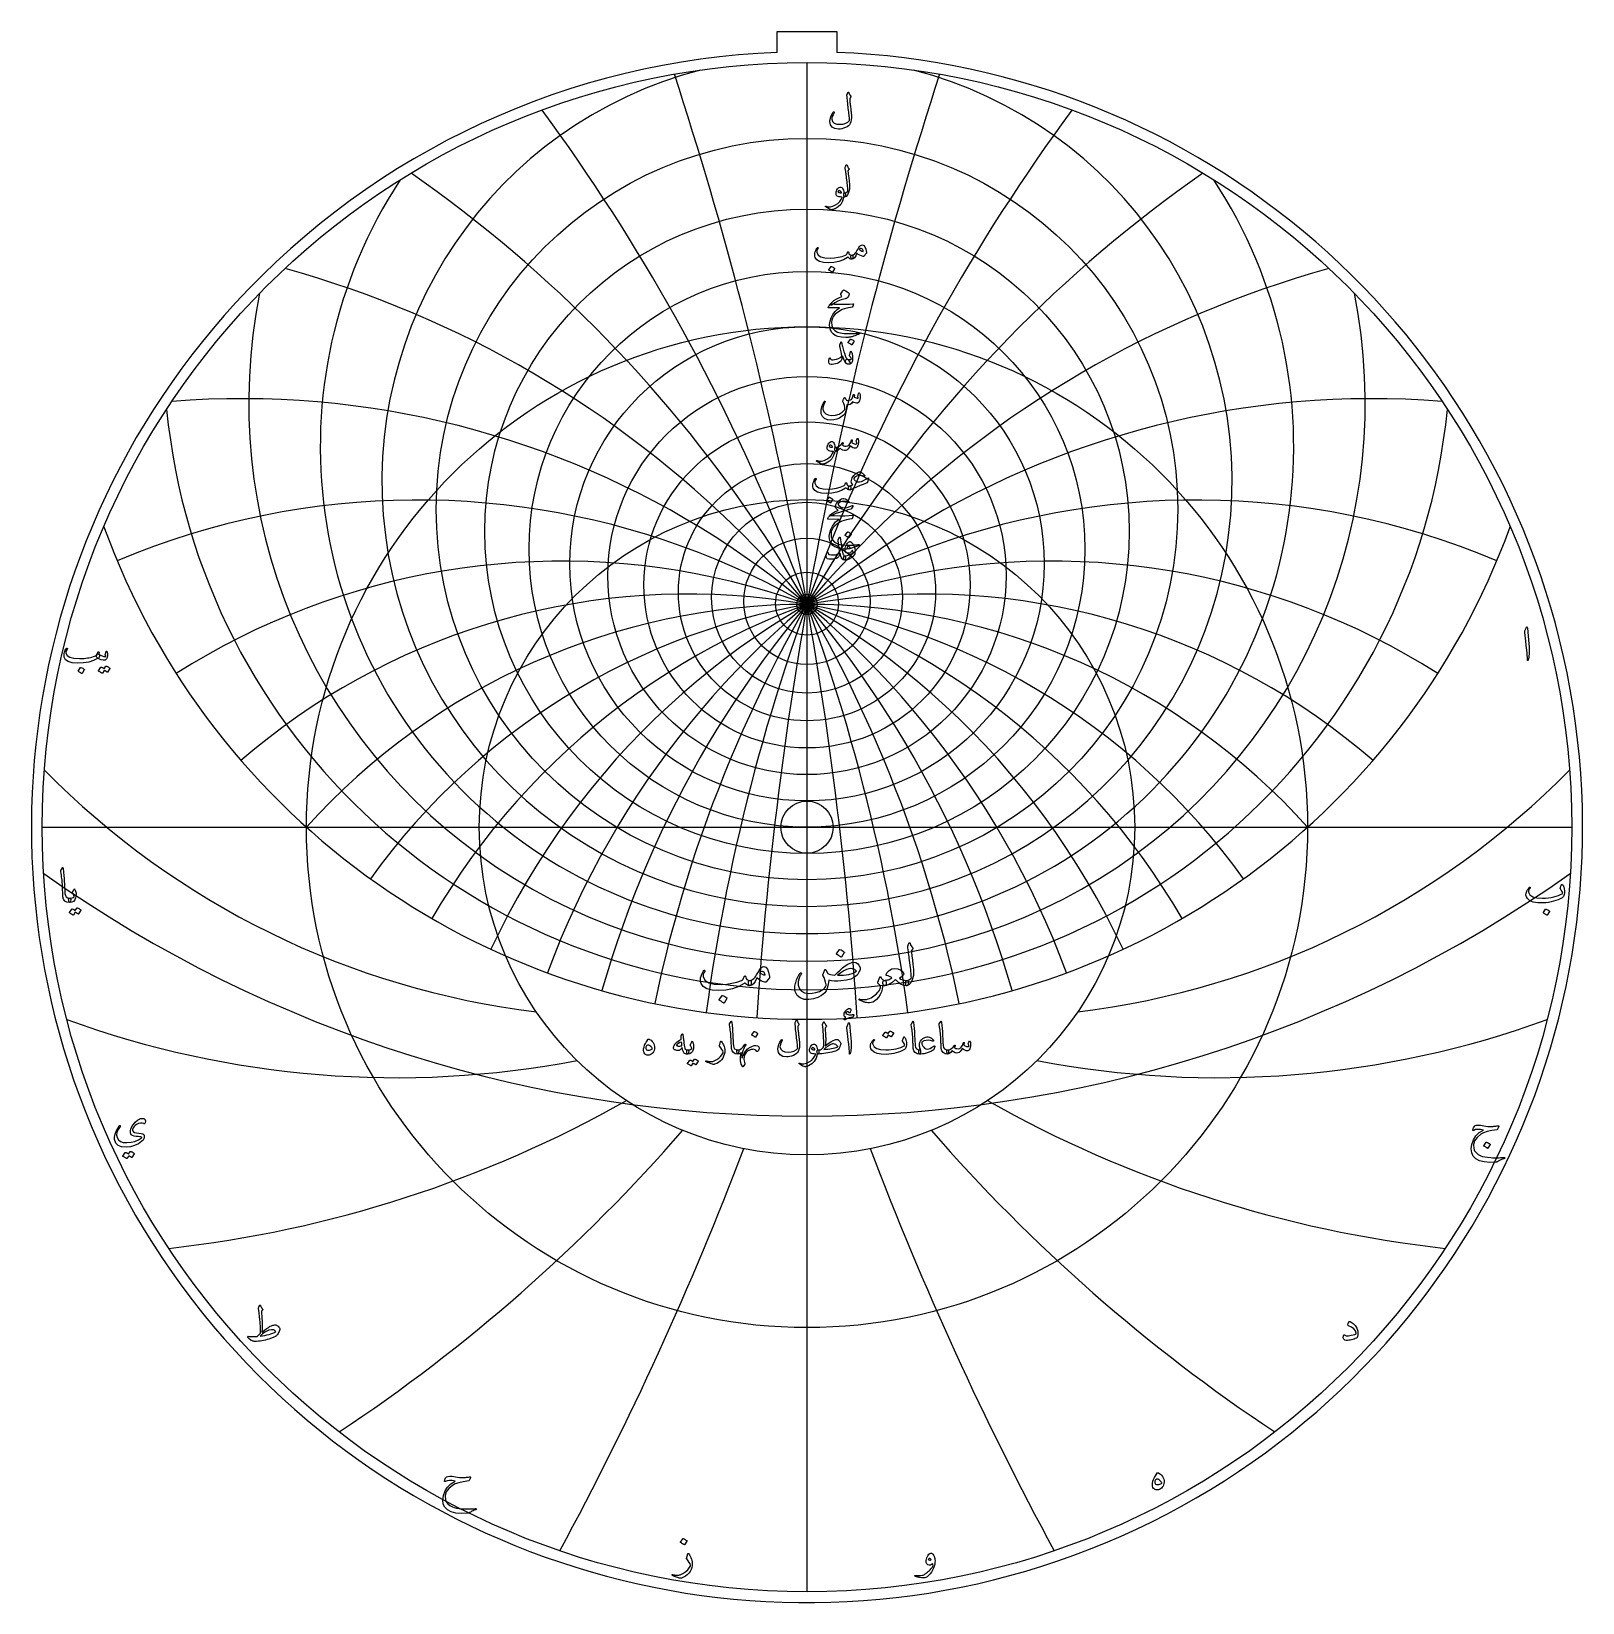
# Model space of a CAD drawing. Header units: millimetres. Extents: x -62 to 62, y -62 to 63.
import ezdxf

# ---------------------------------------------------------------- set-up
doc = ezdxf.new("R2010")
doc.units = ezdxf.units.MM
for name, color, linetype in [('CUT_INNER', 6, 'Continuous'), ('CUT_OUTER', 1, 'Continuous'), ('ENGRAVE', 7, 'Continuous'), ('ENGRAVE_FINE', 8, 'Continuous'), ('TEXT', 5, 'Continuous')]:
    doc.layers.add(name, color=color, linetype=linetype)

msp = doc.modelspace()

# ---------------------------------------------------------------- linework, layer by layer
at = {"layer": 'CUT_INNER'}
msp.add_circle((0, 0), 2.075, dxfattribs=at)
at = {"layer": 'CUT_OUTER'}
for points in [[(-2.3625, 63.2325), (2.3625, 63.2325), (2.3625, 61.567)], [(-2.3625, 61.567), (-2.3625, 63.2325)]]:
    msp.add_lwpolyline(points, dxfattribs=at)
for centre, radius, start, end in [((-0.0002, -0.0002), 61.6124, 137.460696, 87.802279), ((-0.0008, 0.0012), 61.6111, 92.196778, 137.461198)]:
    msp.add_arc(centre, radius, start, end, dxfattribs=at)
at = {"layer": 'ENGRAVE'}
for points in [[(0, -60.75), (0, 60.75)], [(-60.75, 0), (60.75, 0)], [(0, -60.75), (0, -26.0306)]]:
    msp.add_lwpolyline(points, dxfattribs=at)
for centre, radius in [((0, 0), 60.75), ((0, 25.277), 29.4566), ((0, 23.5116), 25.5957), ((0, 22.0825), 22.0825), ((0, 0), 39.7663), ((0, 20.9252), 18.8411), ((0, 19.9927), 15.8131), ((0, 19.2502), 12.9519), ((0, 18.6723), 10.2197), ((0, 0), 26.0306), ((0, 18.2399), 7.5846), ((0, 17.94), 5.0191), ((0, 17.7634), 2.4985), ((0, 17.7051), 0.81)]:
    msp.add_circle(centre, radius, dxfattribs=at)
for centre, radius, start, end in [((0, 27.4682), 33.7666, 104.505507, 75.494493), ((0, 30.2123), 38.6649, 146.69677, 33.30323), ((0, 33.6952), 44.3506, 168.649585, 11.350415), ((0, 38.1979), 51.1187, 185.608142, 354.391858), ((0, 44.165), 59.4298, 199.959035, 340.040965), ((0, -35.8057), 53.5108, 42, 138), ((0, -35.8057), 53.5108, 42, 138), ((-13.6023, 50.7645), 65.9046, 224.535726, 263.111304), ((13.6023, 50.7645), 65.9046, 276.888696, 315.464274), ((-32.6231, 56.5048), 76.4095, 249.96829, 280.828753), ((32.6231, 56.5048), 76.4095, 259.171247, 290.03171), ((-61.189, 61.189), 95.2341, 276.322674, 299.468021), ((61.189, 61.189), 95.2341, 240.531979, 263.677326), ((-111.9866, 64.6555), 135.2875, 303.578009, 319.00824), ((111.9866, 64.6555), 135.2875, 220.99176, 236.421991), ((-249.2438, 66.7847), 261.0824, 331.575844, 339.290959), ((249.2438, 66.7847), 261.0824, 200.709041, 208.424156)]:
    msp.add_arc(centre, radius, start, end, dxfattribs=at)
at = {"layer": 'ENGRAVE_FINE'}
for centre, radius, start, end in [((-303.4751, -35.8057), 308.1567, 3.846969, 18.080135), ((-303.4751, -35.8057), 308.1567, 3.846969, 18.080135), ((303.4751, -35.8057), 308.1567, 161.919865, 176.153031), ((303.4751, -35.8057), 308.1567, 161.919865, 176.153031), ((-147.0198, -35.8057), 156.4552, 7.744385, 36.376389), ((-147.0198, -35.8057), 156.4552, 7.744385, 36.376389), ((147.0198, -35.8057), 156.4552, 143.623611, 172.255615), ((147.0198, -35.8057), 156.4552, 143.623611, 172.255615), ((-92.6835, -35.8057), 107.0217, 11.745134, 55.103196), ((-92.6835, -35.8057), 107.0217, 11.745134, 55.103196), ((92.6835, -35.8057), 107.0217, 124.896804, 168.254866), ((92.6835, -35.8057), 107.0217, 124.896804, 168.254866), ((-63.7717, -35.8057), 83.2481, 15.907198, 74.457561), ((-63.7717, -35.8057), 83.2481, 15.907198, 74.457561), ((63.7717, -35.8057), 83.2481, 105.542439, 164.092802), ((63.7717, -35.8057), 83.2481, 105.542439, 164.092802), ((-44.9009, -35.8057), 69.8534, 20.296793, 94.565762), ((-44.9009, -35.8057), 69.8534, 20.296793, 94.565762), ((44.9009, -35.8057), 69.8534, 85.434238, 159.703207), ((44.9009, -35.8057), 69.8534, 85.434238, 159.703207), ((-30.8945, -35.8057), 61.789, 24.992282, 112.762358), ((-30.8945, -35.8057), 61.789, 24.992282, 112.762358), ((30.8945, -35.8057), 61.789, 67.237642, 155.007718), ((30.8945, -35.8057), 61.789, 67.237642, 155.007718), ((-19.4764, -35.8057), 56.9451, 30.089288, 122.535602), ((-19.4764, -35.8057), 56.9451, 30.089288, 122.535602), ((19.4764, -35.8057), 56.9451, 57.464398, 149.910712), ((19.4764, -35.8057), 56.9451, 57.464398, 149.910712), ((-9.4354, -35.8057), 54.3363, 35.707517, 130.834526), ((-9.4354, -35.8057), 54.3363, 35.707517, 130.834526), ((9.4354, -35.8057), 54.3363, 49.165474, 144.292483), ((9.4354, -35.8057), 54.3363, 49.165474, 144.292483), ((0, 82.0633), 105.0224, 234.73332, 305.26668)]:
    msp.add_arc(centre, radius, start, end, dxfattribs=at)
at = {"layer": 'TEXT'}
for points in [[(3.2532, 58.3719), (3.2595, 58.3829), (3.2676, 58.3907), (3.2775, 58.3955), (3.2892, 58.397), (3.3008, 58.395), (3.3107, 58.3889), (3.3188, 58.3788), (3.3251, 58.3647), (3.3585, 58.2823), (3.3942, 58.2111), (3.4322, 58.1511), (3.4724, 58.1024), (3.4843, 58.0849), (3.4877, 58.0647), (3.4825, 58.0418), (3.4688, 58.0162), (3.46, 58.0038), (3.4517, 57.9919), (3.4439, 57.9805), (3.4365, 57.9695), (3.4295, 57.9592), (3.423, 57.9497), (3.4169, 57.9412), (3.4113, 57.9336), (3.4019, 57.9196), (3.3951, 57.903), (3.3911, 57.8837), (3.3898, 57.8617), (3.394, 57.7996), (3.3996, 57.7319), (3.4066, 57.6586), (3.4149, 57.5797), (3.4243, 57.4951), (3.4347, 57.405), (3.4459, 57.3092), (3.458, 57.2078), (3.4716, 57.1067), (3.4836, 57.0116), (3.4941, 56.9225), (3.5029, 56.8396), (3.5104, 56.7624), (3.5168, 56.6909), (3.5221, 56.625), (3.5263, 56.5647), (3.531, 56.3862), (3.5164, 56.2171), (3.4825, 56.0575), (3.4293, 55.9073), (3.3774, 55.819), (3.2972, 55.7375), (3.1888, 55.6627), (3.052, 55.5947), (2.9038, 55.5383), (2.7646, 55.4986), (2.6344, 55.4755), (2.5131, 55.4689), (2.2095, 55.5107), (1.9922, 55.6252), (1.861, 55.8125), (1.8161, 56.0725), (1.8318, 56.2663), (1.8826, 56.456), (1.9684, 56.6417), (2.0892, 56.8234), (2.0984, 56.834), (2.108, 56.8405), (2.1181, 56.8429), (2.1287, 56.8414), (2.1399, 56.8371), (2.1485, 56.8315), (2.1543, 56.8245), (2.1574, 56.8162), (2.1597, 56.8039), (2.1592, 56.792), (2.1561, 56.7805), (2.1503, 56.7695), (2.0678, 56.609), (2.011, 56.4722), (1.9798, 56.3593), (1.9742, 56.2701), (2.0342, 56.0781), (2.1637, 55.9441), (2.3629, 55.868), (2.6317, 55.8498), (2.874, 55.876), (3.0799, 55.9369), (3.2494, 56.0323), (3.3826, 56.1623), (3.3798, 56.2251), (3.3749, 56.2984), (3.3681, 56.3823), (3.3592, 56.4767), (3.3481, 56.5819), (3.3345, 56.6981), (3.3185, 56.8253), (3.2999, 56.9635), (3.2824, 57.1061), (3.2658, 57.2464), (3.2501, 57.3845), (3.2353, 57.5204), (3.2216, 57.654), (3.2092, 57.7854), (3.1982, 57.9145), (3.1886, 58.0413), (3.1742, 58.1635), (3.1749, 58.1774), (3.1769, 58.1904), (3.1803, 58.2026), (3.185, 58.2138)], [(3.0359, 52.4438), (3.0601, 52.5024), (3.079, 52.5488), (3.0925, 52.5832), (3.1005, 52.6054), (3.1068, 52.6196), (3.1149, 52.6297), (3.1248, 52.6357), (3.1365, 52.6378), (3.1497, 52.6355), (3.1607, 52.6288), (3.1695, 52.6176), (3.176, 52.6018), (3.2058, 52.5248), (3.2416, 52.4554), (3.2831, 52.3937), (3.3305, 52.3396), (3.3437, 52.3223), (3.3475, 52.3027), (3.3419, 52.281), (3.3269, 52.2569), (3.2478, 52.1456), (3.2532, 52.0957), (3.2586, 52.0468), (3.264, 51.9987), (3.2694, 51.9516), (3.2748, 51.9053), (3.2802, 51.8599), (3.2856, 51.8155), (3.291, 51.7719), (3.3406, 51.3686), (3.3709, 51.0534), (3.3819, 50.8261), (3.3736, 50.6869), (3.3058, 50.4343), (3.2173, 50.2477), (3.1082, 50.1271), (2.9784, 50.0725), (2.9748, 50.0725), (2.9712, 50.0725), (2.9676, 50.0725), (2.964, 50.0725), (2.9427, 50.0928), (2.929, 50.139), (2.9229, 50.2113), (2.9245, 50.3097), (2.9279, 50.346), (2.938, 50.3725), (2.9548, 50.3892), (2.9784, 50.3959), (3.0695, 50.4141), (3.1454, 50.4471), (3.2061, 50.4949), (3.2514, 50.5576), (3.2484, 50.6328), (3.2429, 50.7183), (3.2349, 50.8142), (3.2245, 50.9204), (3.2118, 51.0365), (3.1971, 51.162), (3.1804, 51.297), (3.1616, 51.4414), (3.1443, 51.5833), (3.1284, 51.7108), (3.1138, 51.824), (3.1005, 51.9228), (3.0891, 52.0072), (3.0799, 52.0773), (3.0729, 52.133), (3.0682, 52.1743), (3.0323, 52.3791), (3.0312, 52.3993), (3.0314, 52.4168), (3.0329, 52.4316), (3.0359, 52.4438)], [(2.9065, 50.033), (2.8223, 49.7373), (2.6811, 49.4896), (2.4828, 49.29), (2.2275, 49.1384), (2.1918, 49.1231), (2.1565, 49.1092), (2.1217, 49.097), (2.0874, 49.0863), (2.0537, 49.0775), (2.0209, 49.0706), (1.989, 49.0658), (1.958, 49.063), (1.8808, 49.074), (1.7784, 49.1142), (1.6509, 49.1836), (1.4982, 49.2821), (1.4818, 49.2963), (1.4721, 49.31), (1.4692, 49.3232), (1.473, 49.336), (1.4816, 49.3459), (1.4928, 49.3504), (1.5067, 49.3495), (1.5233, 49.3432), (1.6821, 49.2918), (1.8601, 49.292), (2.0575, 49.3439), (2.2742, 49.4474), (2.4511, 49.5675), (2.5976, 49.7088), (2.7134, 49.8711), (2.7987, 50.0546), (2.7981, 50.0611), (2.7961, 50.0663), (2.7927, 50.0701), (2.788, 50.0725), (2.6642, 50.0797), (2.5589, 50.0941), (2.472, 50.1157), (2.4035, 50.1444), (2.3506, 50.1889), (2.3173, 50.2504), (2.3038, 50.329), (2.3101, 50.4246), (2.3122, 50.4373), (2.3146, 50.4502), (2.3175, 50.4634), (2.3209, 50.4767), (2.3247, 50.4905), (2.329, 50.505), (2.3337, 50.5202), (2.3389, 50.536), (2.3811, 50.6386), (2.4323, 50.7237), (2.4925, 50.7913), (2.5616, 50.8414), (2.6324, 50.8688), (2.6973, 50.8683), (2.7563, 50.84), (2.8095, 50.7839), (2.856, 50.7058), (2.8913, 50.6151), (2.9153, 50.5118), (2.9281, 50.3959), (2.9352, 50.396), (2.942, 50.3963), (2.9486, 50.3969), (2.955, 50.3977), (2.9614, 50.3985), (2.9681, 50.399), (2.9749, 50.3994), (2.982, 50.3995), (3.0062, 50.3943), (3.0251, 50.3788), (3.0386, 50.353), (3.0466, 50.3169), (3.05, 50.2771), (3.0493, 50.2369), (3.0446, 50.1963), (3.0359, 50.1552), (3.0244, 50.119), (3.0116, 50.0932), (2.9975, 50.0777), (2.982, 50.0725), (2.9137, 50.0725), (2.9133, 50.066), (2.9119, 50.0573), (2.9097, 50.0463), (2.9065, 50.033)], [(2.7341, 50.4354), (2.6964, 50.5012), (2.655, 50.5477), (2.6101, 50.5749), (2.5616, 50.5827), (2.5327, 50.5751), (2.5068, 50.563), (2.4842, 50.5463), (2.4646, 50.5252), (2.4583, 50.514), (2.4574, 50.5019), (2.4619, 50.4889), (2.4718, 50.4749), (2.5089, 50.4424), (2.5625, 50.4201), (2.6328, 50.4082), (2.7197, 50.4067), (2.7287, 50.4085), (2.7341, 50.4139), (2.7359, 50.4228), (2.7341, 50.4354)], [(4.3975, 46.2727), (4.51, 46.2327), (4.6032, 46.12), (4.6771, 45.9345), (4.7316, 45.6763), (4.7337, 45.6577), (4.7325, 45.6413), (4.7283, 45.6271), (4.7209, 45.6152), (4.5233, 45.3673), (4.5096, 45.3523), (4.4936, 45.3431), (4.4754, 45.3397), (4.455, 45.3422), (4.3207, 45.388), (4.1945, 45.4464), (4.0764, 45.5173), (3.9664, 45.6009), (3.8777, 45.3949), (3.7805, 45.2479), (3.6747, 45.1596), (3.5604, 45.1302), (3.5476, 45.1349), (3.5344, 45.1491), (3.5207, 45.1726), (3.5065, 45.2057), (3.4847, 45.2874), (3.4769, 45.353), (3.4829, 45.4024), (3.5029, 45.4356), (3.5146, 45.4434), (3.5281, 45.4491), (3.5433, 45.4524), (3.5604, 45.4536), (3.6421, 45.4675), (3.7221, 45.5056), (3.8002, 45.5681), (3.8766, 45.6547), (3.91, 45.705), (3.9601, 45.7877), (4.0268, 45.9026), (4.1101, 46.0499), (4.1752, 46.1474), (4.2448, 46.217), (4.3189, 46.2588), (4.3975, 46.2727)], [(0.8191, 46.0428), (0.8319, 46.0567), (0.8452, 46.0625), (0.8589, 46.0603), (0.873, 46.0499), (0.8838, 46.0365), (0.8874, 46.0212), (0.8838, 46.0041), (0.873, 45.9853), (0.8182, 45.9004), (0.7832, 45.8218), (0.7679, 45.7495), (0.7724, 45.6835), (0.8849, 45.4666), (1.1039, 45.3152), (1.4292, 45.2295), (1.861, 45.2092), (2.1815, 45.2328), (2.4889, 45.282), (2.7833, 45.3568), (3.0646, 45.4571), (3.1142, 45.4866), (3.1553, 45.5317), (3.1879, 45.5925), (3.2119, 45.6691), (3.22, 45.6909), (3.2335, 45.7059), (3.2523, 45.7143), (3.2766, 45.7158), (3.2939, 45.7084), (3.3062, 45.6934), (3.3136, 45.6707), (3.3161, 45.6404), (3.3329, 45.5654), (3.3799, 45.5092), (3.4569, 45.472), (3.564, 45.4536), (3.6026, 45.445), (3.6287, 45.423), (3.6421, 45.3875), (3.643, 45.3386), (3.63, 45.2474), (3.6125, 45.1823), (3.5905, 45.1432), (3.564, 45.1302), (3.4852, 45.1405), (3.4104, 45.1715), (3.3397, 45.2232), (3.273, 45.2955), (3.2674, 45.2984), (3.2577, 45.2964), (3.244, 45.2894), (3.2263, 45.2775), (2.8913, 45.0889), (2.5257, 44.9542), (2.1296, 44.8733), (1.703, 44.8464), (1.3087, 44.8733), (1.0024, 44.9542), (0.7841, 45.0889), (0.6539, 45.2775), (0.6242, 45.3828), (0.6144, 45.4904), (0.6242, 45.6002), (0.6539, 45.7122), (0.6938, 45.8164), (0.7347, 45.9062), (0.7765, 45.9817), (0.8191, 46.0428)], [(4.1388, 45.9206), (4.2062, 45.8645), (4.2825, 45.8182), (4.3679, 45.7818), (4.4622, 45.7553), (4.457, 45.8261), (4.4379, 45.8838), (4.4049, 45.9285), (4.358, 45.9601), (4.3039, 45.9765), (4.2493, 45.9754), (4.1943, 45.9568), (4.1388, 45.9206)], [(1.9077, 44.5518), (1.9122, 44.5563), (1.9185, 44.559), (1.9266, 44.5599), (1.9365, 44.559), (2.0063, 44.5307), (2.0721, 44.4961), (2.1339, 44.4552), (2.1916, 44.4081), (2.1972, 44.4009), (2.1997, 44.3937), (2.199, 44.3865), (2.1952, 44.3793), (2.0263, 44.1063), (2.02, 44.0998), (2.0119, 44.0982), (2.0021, 44.1016), (1.9904, 44.1099), (1.9803, 44.1171), (1.9643, 44.1278), (1.9426, 44.1422), (1.9149, 44.1602), (1.881, 44.1817), (1.8404, 44.2069), (1.793, 44.2356), (1.7389, 44.2679), (1.7317, 44.2733), (1.7281, 44.2787), (1.7281, 44.2841), (1.7317, 44.2895)], [(3.0323, 41.9854), (2.7184, 41.9035), (2.4413, 41.7977), (2.201, 41.6681), (1.9976, 41.5148), (1.9664, 41.4912), (1.9374, 41.4779), (1.9107, 41.475), (1.8862, 41.4824), (1.8577, 41.5163), (1.8619, 41.5642), (1.899, 41.6259), (1.9688, 41.7016), (2.1339, 41.8386), (2.3236, 41.9621), (2.538, 42.0721), (2.7772, 42.1687), (2.7089, 42.2693), (2.6961, 42.2944), (2.6901, 42.3195), (2.6907, 42.3447), (2.6981, 42.3698), (2.7464, 42.4657), (2.7907, 42.545), (2.8309, 42.6076), (2.867, 42.6537), (2.8901, 42.6755), (2.9128, 42.6869), (2.935, 42.688), (2.9568, 42.6788), (3.0832, 42.6074), (3.1895, 42.5405), (3.2755, 42.4781), (3.3413, 42.4201), (3.354, 42.4015), (3.3601, 42.3779), (3.3594, 42.3494), (3.352, 42.316), (3.3289, 42.2636), (3.2918, 42.2001), (3.2409, 42.1253), (3.176, 42.0393), (3.1589, 42.0265), (3.1293, 42.0133), (3.0871, 41.9996), (3.0323, 41.9854)], [(2.1844, 41.5687), (2.6454, 41.5525), (3.044, 41.5507), (3.3801, 41.5633), (3.6538, 41.5902), (3.6622, 41.5912), (3.6695, 41.5907), (3.6757, 41.5885), (3.6808, 41.5848), (3.6845, 41.5798), (3.6866, 41.5736), (3.6872, 41.5663), (3.6862, 41.5579), (3.6791, 41.5251), (3.6722, 41.495), (3.6656, 41.4676), (3.6592, 41.4429), (3.653, 41.4209), (3.6471, 41.4016), (3.6414, 41.385), (3.6359, 41.3711), (3.6242, 41.3488), (3.6107, 41.3324), (3.5954, 41.3219), (3.5784, 41.3172), (3.1634, 41.242), (2.8023, 41.1241), (2.4952, 40.9635), (2.2419, 40.7603), (2.1139, 40.6141), (2.0209, 40.4594), (1.963, 40.2962), (1.9401, 40.1244), (1.9621, 39.8547), (2.0497, 39.6349), (2.2028, 39.4649), (2.4215, 39.3448), (2.5349, 39.3084), (2.6595, 39.2783), (2.7954, 39.2545), (2.9425, 39.237), (3.1005, 39.2255), (3.2694, 39.2199), (3.449, 39.2201), (3.6394, 39.2262), (3.7071, 39.23), (3.7737, 39.2343), (3.8392, 39.239), (3.9035, 39.2442), (3.9663, 39.2498), (4.027, 39.2558), (4.0857, 39.2623), (4.1424, 39.2693), (4.1597, 39.2702), (4.1721, 39.2657), (4.1795, 39.2558), (4.182, 39.2406), (4.1806, 39.2228), (4.1766, 39.2091), (4.1698, 39.1995), (4.1604, 39.1939), (4.0589, 39.151), (3.9628, 39.1121), (3.8721, 39.0773), (3.7868, 39.0466), (3.707, 39.0196), (3.6332, 38.9963), (3.5651, 38.9765), (3.5029, 38.9603), (3.4444, 38.9484), (3.3875, 38.9379), (3.3322, 38.9287), (3.2784, 38.9208), (3.2259, 38.9148), (3.1746, 38.9109), (3.1245, 38.9094), (3.0754, 38.91), (2.7404, 38.9361), (2.461, 38.9927), (2.2374, 39.0798), (2.0694, 39.1975), (1.9461, 39.3445), (1.8601, 39.5163), (1.8114, 39.7128), (1.8, 39.934), (1.8352, 40.2084), (1.9194, 40.4747), (2.0526, 40.7329), (2.2347, 40.983), (2.3059, 41.0587), (2.3865, 41.1312), (2.4765, 41.2006), (2.576, 41.2669), (1.7066, 41.2741), (1.6857, 41.283), (1.6769, 41.2992), (1.6803, 41.3226), (1.6958, 41.3531), (1.725, 41.3976), (1.7515, 41.4375), (1.7753, 41.473), (1.7964, 41.504), (1.8148, 41.5303), (1.8305, 41.5516), (1.8435, 41.568), (1.8539, 41.5794), (1.8772, 41.5815), (1.9401, 41.5803), (2.0425, 41.5761), (2.1844, 41.5687)], [(3.4472, 38.7829), (3.4517, 38.7874), (3.458, 38.7901), (3.4661, 38.791), (3.476, 38.7901), (3.5458, 38.7618), (3.6116, 38.7272), (3.6734, 38.6864), (3.7311, 38.6392), (3.7367, 38.632), (3.7391, 38.6248), (3.7385, 38.6177), (3.7347, 38.6105), (3.5658, 38.3374), (3.5595, 38.3309), (3.5514, 38.3293), (3.5415, 38.3327), (3.5299, 38.341), (3.5198, 38.3482), (3.5038, 38.359), (3.482, 38.3734), (3.4544, 38.3913), (3.4205, 38.4129), (3.3799, 38.438), (3.3325, 38.4668), (3.2784, 38.4991), (3.2712, 38.5045), (3.2676, 38.5099), (3.2676, 38.5153), (3.2712, 38.5207)], [(2.7538, 38.474), (2.7745, 38.3798), (2.7969, 38.284), (2.8212, 38.1866), (2.8472, 38.0877), (2.8751, 37.9868), (2.9047, 37.8834), (2.9362, 37.7775), (2.9694, 37.6692), (3.0365, 37.4743), (3.0978, 37.3279), (3.1533, 37.23), (3.2029, 37.1806), (3.2463, 37.1512), (3.2901, 37.1096), (3.3343, 37.0559), (3.379, 36.9902), (3.4212, 36.9086), (3.4329, 36.8473), (3.414, 36.8062), (3.3646, 36.7854), (3.205, 36.8015), (3.0637, 36.9075), (2.9409, 37.1033), (2.8365, 37.3889), (2.8342, 37.3937), (2.8311, 37.397), (2.827, 37.399), (2.8221, 37.3997), (2.8185, 37.399), (2.8149, 37.397), (2.8113, 37.3937), (2.8077, 37.3889), (2.7976, 37.3427), (2.7853, 37.2937), (2.7707, 37.2421), (2.7538, 37.1878), (2.7354, 37.1363), (2.7161, 37.0934), (2.6959, 37.0591), (2.6748, 37.0333), (2.5989, 36.967), (2.5041, 36.9084), (2.3905, 36.8574), (2.258, 36.8141), (2.1233, 36.782), (2.0065, 36.7683), (1.9077, 36.773), (1.8269, 36.7961), (1.7577, 36.8541), (1.7263, 36.956), (1.7326, 37.102), (1.7766, 37.2919), (1.7809, 37.2982), (1.7865, 37.3027), (1.7935, 37.3054), (1.8018, 37.3063), (1.8116, 37.3052), (1.8197, 37.3018), (1.826, 37.2962), (1.8305, 37.2883), (1.8476, 37.2486), (1.8664, 37.2156), (1.8871, 37.1893), (1.9095, 37.1698), (1.9796, 37.1437), (2.0748, 37.1375), (2.1952, 37.1509), (2.3407, 37.1842), (2.4958, 37.234), (2.6164, 37.2901), (2.7024, 37.3526), (2.7538, 37.4213), (2.7624, 37.4909), (2.7484, 37.6099), (2.7121, 37.7783), (2.6532, 37.9961), (2.6249, 38.1109), (2.6083, 38.2036), (2.6034, 38.2743), (2.6101, 38.3231), (2.6784, 38.5171), (2.6858, 38.5375), (2.6937, 38.5521), (2.702, 38.5609), (2.7107, 38.5638), (2.7215, 38.5582), (2.7323, 38.5413), (2.7431, 38.5132), (2.7538, 38.474)], [(3.4796, 37.3135), (3.4585, 37.3488), (3.4383, 37.3791), (3.4189, 37.4044), (3.4005, 37.4249), (3.3873, 37.4424), (3.3799, 37.4626), (3.3783, 37.4855), (3.3826, 37.5111), (3.458, 37.7841), (3.4686, 37.8079), (3.4823, 37.8147), (3.4991, 37.8044), (3.5191, 37.777), (3.5492, 37.7188), (3.5748, 37.6485), (3.5959, 37.5661), (3.6125, 37.4716), (3.6222, 37.3809), (3.626, 37.2919), (3.624, 37.2048), (3.6161, 37.1195), (3.6033, 37.0452), (3.5865, 36.9803), (3.5656, 36.9248), (3.5406, 36.8788), (3.5099, 36.8446), (3.4679, 36.8177), (3.4147, 36.7979), (3.3502, 36.7854), (3.2842, 36.7829), (3.2227, 36.7934), (3.1657, 36.817), (3.1131, 36.8536), (3.0725, 36.9001), (3.0511, 36.9533), (3.0491, 37.0133), (3.0664, 37.08), (3.094, 37.1345), (3.1266, 37.1689), (3.1641, 37.183), (3.2065, 37.177), (3.3044, 37.1534), (3.3898, 37.1509), (3.4625, 37.1696), (3.5227, 37.2093), (3.524, 37.2199), (3.5173, 37.2407), (3.5025, 37.272), (3.4796, 37.3135)], [(4.0993, 34.4715), (4.1056, 34.4873), (4.1137, 34.4985), (4.1236, 34.5052), (4.1352, 34.5075), (4.1503, 34.5057), (4.1631, 34.5003), (4.1736, 34.4913), (4.182, 34.4787), (4.2024, 34.4338), (4.217, 34.3781), (4.2257, 34.3117), (4.2287, 34.2344), (4.2208, 34.1082), (4.1972, 33.9883), (4.1579, 33.8747), (4.1029, 33.7674), (4.084, 33.7415), (4.0634, 33.7216), (4.0409, 33.7074), (4.0167, 33.6991), (3.9289, 33.6935), (3.8344, 33.709), (3.7331, 33.7456), (3.6251, 33.8033), (3.5341, 33.6787), (3.4266, 33.5958), (3.3024, 33.5547), (3.1616, 33.5554), (3.157, 33.4796), (3.1504, 33.4067), (3.1417, 33.3368), (3.1311, 33.2698), (3.1184, 33.2052), (3.1037, 33.1427), (3.087, 33.0822), (3.0682, 33.0237), (3.0246, 32.9181), (2.9658, 32.8207), (2.8917, 32.7313), (2.8023, 32.65), (2.5933, 32.5108), (2.3721, 32.4129), (2.1388, 32.3563), (1.8934, 32.341), (1.617, 32.3785), (1.3985, 32.4767), (1.2379, 32.6354), (1.1353, 32.8548), (1.1214, 32.9338), (1.1191, 33.0273), (1.1286, 33.135), (1.1497, 33.2572), (1.1836, 33.391), (1.2314, 33.5302), (1.2932, 33.6748), (1.3688, 33.8248), (1.3749, 33.8343), (1.3823, 33.841), (1.3911, 33.8451), (1.4012, 33.8464), (1.4113, 33.8455), (1.42, 33.8428), (1.4274, 33.8383), (1.4335, 33.832), (1.4375, 33.8228), (1.4389, 33.8132), (1.4375, 33.8031), (1.4335, 33.7925), (1.3374, 33.5929), (1.2754, 33.4287), (1.2476, 33.3001), (1.2539, 33.2069), (1.3446, 33.0014), (1.4874, 32.8521), (1.6823, 32.7589), (1.9293, 32.7219), (2.2747, 32.7439), (2.567, 32.8314), (2.8064, 32.9846), (2.9928, 33.2033), (2.9921, 33.3475), (2.9685, 33.4997), (2.922, 33.66), (2.8526, 33.8284), (2.8439, 33.8455), (2.8392, 33.8608), (2.8385, 33.8742), (2.8419, 33.8859), (2.8612, 33.926), (2.8796, 33.9636), (2.8971, 33.9988), (2.9137, 34.0314), (2.9294, 34.0612), (2.9443, 34.0876), (2.9582, 34.1106), (2.9712, 34.1302), (2.9786, 34.1385), (2.9865, 34.1419), (2.9948, 34.1403), (3.0035, 34.1338), (3.008, 34.1289), (3.0143, 34.1212), (3.0224, 34.1109), (3.0323, 34.0979), (3.0435, 34.0822), (3.0556, 34.0638), (3.0687, 34.0427), (3.0826, 34.0188), (3.1109, 33.973), (3.1347, 33.9398), (3.154, 33.9192), (3.1688, 33.9111), (3.2622, 33.9032), (3.3556, 33.9192), (3.449, 33.9589), (3.5424, 34.0224), (3.5764, 34.0647), (3.6098, 34.1338), (3.6428, 34.2299), (3.6754, 34.353), (3.6785, 34.3647), (3.6844, 34.3745), (3.6929, 34.3826), (3.7041, 34.3889), (3.7147, 34.3929), (3.7248, 34.3943), (3.7344, 34.3929), (3.7436, 34.3889), (3.7573, 34.3664), (3.7625, 34.3242), (3.7591, 34.2623), (3.7472, 34.1805), (3.8198, 34.1361), (3.8972, 34.1069), (3.9796, 34.093), (4.067, 34.0943), (4.0659, 34.1206), (4.0625, 34.1419), (4.0569, 34.1583), (4.049, 34.1697), (4.04, 34.1805), (4.0346, 34.1913), (4.0329, 34.2021), (4.0346, 34.2129)], [(2.2006, 29.8176), (2.1163, 29.5219), (1.9751, 29.2742), (1.7768, 29.0746), (1.5215, 28.9231), (1.4858, 28.9077), (1.4506, 28.8939), (1.4158, 28.8816), (1.3814, 28.871), (1.3477, 28.8621), (1.3149, 28.8552), (1.2831, 28.8504), (1.2521, 28.8476), (1.1748, 28.8586), (1.0724, 28.8988), (0.9449, 28.9682), (0.7922, 29.0668), (0.7758, 29.0809), (0.7662, 29.0946), (0.7632, 29.1079), (0.7671, 29.1207), (0.7756, 29.1305), (0.7868, 29.135), (0.8007, 29.1341), (0.8173, 29.1278), (0.9761, 29.0764), (1.1542, 29.0766), (1.3515, 29.1285), (1.5682, 29.232), (1.7452, 29.3522), (1.8916, 29.4934), (2.0074, 29.6557), (2.0928, 29.8392), (2.0921, 29.8457), (2.0901, 29.8509), (2.0867, 29.8547), (2.082, 29.8572), (1.9583, 29.8643), (1.853, 29.8787), (1.7661, 29.9003), (1.6976, 29.929), (1.6446, 29.9735), (1.6113, 30.035), (1.5979, 30.1136), (1.6042, 30.2093), (1.6062, 30.2219), (1.6087, 30.2348), (1.6116, 30.248), (1.6149, 30.2613), (1.6188, 30.2752), (1.623, 30.2896), (1.6277, 30.3048), (1.6329, 30.3206), (1.6751, 30.4232), (1.7263, 30.5083), (1.7865, 30.5759), (1.8557, 30.626), (1.9264, 30.6534), (1.9913, 30.653), (2.0503, 30.6247), (2.1036, 30.5685), (2.15, 30.4904), (2.1853, 30.3997), (2.2093, 30.2964), (2.2221, 30.1805), (2.2292, 30.1806), (2.236, 30.181), (2.2427, 30.1815), (2.2491, 30.1823), (2.2555, 30.1831), (2.2621, 30.1837), (2.2689, 30.184), (2.276, 30.1841), (2.3003, 30.1789), (2.3191, 30.1634), (2.3326, 30.1376), (2.3407, 30.1015), (2.344, 30.0617), (2.3434, 30.0215), (2.3387, 29.9809), (2.3299, 29.9398), (2.3184, 29.9036), (2.3056, 29.8778), (2.2915, 29.8623), (2.276, 29.8572), (2.2077, 29.8572), (2.2073, 29.8507), (2.2059, 29.8419), (2.2037, 29.8309), (2.2006, 29.8176)], [(2.0281, 30.22), (1.9904, 30.2858), (1.9491, 30.3323), (1.9042, 30.3595), (1.8557, 30.3673), (1.8267, 30.3597), (1.8009, 30.3476), (1.7782, 30.331), (1.7586, 30.3098), (1.7524, 30.2986), (1.7515, 30.2865), (1.756, 30.2735), (1.7658, 30.2596), (1.8029, 30.227), (1.8565, 30.2048), (1.9268, 30.1929), (2.0137, 30.1913), (2.0227, 30.1931), (2.0281, 30.1985), (2.0299, 30.2075), (2.0281, 30.22)], [(4.0149, 30.8811), (4.0227, 30.8865), (4.032, 30.8847), (4.0425, 30.8757), (4.0544, 30.8595), (4.0672, 30.8321), (4.0769, 30.7931), (4.0834, 30.7423), (4.0867, 30.6799), (4.0879, 30.6089), (4.084, 30.5398), (4.0753, 30.4724), (4.0616, 30.4069), (4.0216, 30.2793), (3.9772, 30.1877), (3.9282, 30.132), (3.8748, 30.1122), (3.7484, 30.1197), (3.6314, 30.1527), (3.5238, 30.2113), (3.4257, 30.2955), (3.3583, 30.1628), (3.2784, 30.0593), (3.1859, 29.9849), (3.0808, 29.9398), (2.9705, 29.9299), (2.8589, 29.9578), (2.746, 30.0233), (2.6317, 30.1266), (2.5392, 30.0087), (2.4485, 29.9245), (2.3595, 29.874), (2.2724, 29.8572), (2.2549, 29.867), (2.2383, 29.8967), (2.2226, 29.9461), (2.2077, 30.0152), (2.2024, 30.0835), (2.2113, 30.1338), (2.2347, 30.1661), (2.2724, 30.1805), (2.4381, 30.218), (2.5832, 30.291), (2.7076, 30.3994), (2.8113, 30.5434), (2.8169, 30.5512), (2.823, 30.5568), (2.8295, 30.5602), (2.8365, 30.5613), (2.845, 30.5604), (2.8526, 30.5577), (2.8594, 30.5533), (2.8652, 30.547), (2.8686, 30.5277), (2.8607, 30.4949), (2.8416, 30.4486), (2.8113, 30.3889), (2.8511, 30.3429), (2.9128, 30.309), (2.9966, 30.2872), (3.1023, 30.2775), (3.2341, 30.3051), (3.3493, 30.3952), (3.4479, 30.5476), (3.5299, 30.7625), (3.5339, 30.7735), (3.5389, 30.7814), (3.5447, 30.7861), (3.5514, 30.7877), (3.5615, 30.7868), (3.5703, 30.7841), (3.5777, 30.7796), (3.5838, 30.7733), (3.5883, 30.7643), (3.5909, 30.7553), (3.5918, 30.7464), (3.5909, 30.7374), (3.555, 30.5865), (3.597, 30.5492), (3.6475, 30.5164), (3.7066, 30.4881), (3.7742, 30.4643), (3.84, 30.4488), (3.89, 30.4455), (3.9244, 30.4542), (3.943, 30.4751), (3.9491, 30.507), (3.9457, 30.5524), (3.9329, 30.6112), (3.9107, 30.6835), (3.9145, 30.7039), (3.9332, 30.7437), (3.9666, 30.8027), (4.0149, 30.8811)], [(0.6611, 27.7023), (0.6739, 27.7163), (0.6871, 27.7221), (0.7008, 27.7199), (0.715, 27.7095), (0.7257, 27.6961), (0.7293, 27.6808), (0.7257, 27.6637), (0.715, 27.6449), (0.6602, 27.56), (0.6251, 27.4814), (0.6099, 27.4091), (0.6144, 27.3431), (0.7269, 27.1262), (0.9458, 26.9748), (1.2712, 26.889), (1.703, 26.8688), (2.0234, 26.8924), (2.3308, 26.9416), (2.6252, 27.0164), (2.9065, 27.1167), (2.9562, 27.1461), (2.9972, 27.1913), (3.0298, 27.2521), (3.0538, 27.3287), (3.0619, 27.3505), (3.0754, 27.3655), (3.0942, 27.3738), (3.1185, 27.3754), (3.1358, 27.368), (3.1481, 27.353), (3.1556, 27.3303), (3.158, 27.3), (3.1749, 27.225), (3.2218, 27.1688), (3.2988, 27.1316), (3.4059, 27.1131), (3.4445, 27.1046), (3.4706, 27.0826), (3.4841, 27.0471), (3.485, 26.9982), (3.4719, 26.907), (3.4544, 26.8419), (3.4324, 26.8028), (3.4059, 26.7898), (3.3271, 26.8001), (3.2523, 26.8311), (3.1816, 26.8828), (3.1149, 26.9551), (3.1093, 26.958), (3.0996, 26.956), (3.0859, 26.949), (3.0682, 26.9371), (2.7332, 26.7485), (2.3676, 26.6137), (1.9715, 26.5329), (1.5449, 26.506), (1.1506, 26.5329), (0.8443, 26.6137), (0.626, 26.7485), (0.4958, 26.9371), (0.4662, 27.0424), (0.4563, 27.15), (0.4662, 27.2598), (0.4958, 27.3718), (0.5358, 27.476), (0.5766, 27.5658), (0.6184, 27.6413), (0.6611, 27.7023)], [(4.8897, 27.6916), (4.8179, 27.4042), (4.8098, 27.3902), (4.7963, 27.3772), (4.7774, 27.3651), (4.7532, 27.3539), (4.6994, 27.3349), (4.6423, 27.3139), (4.5818, 27.2909), (4.5179, 27.2658), (4.4506, 27.239), (4.38, 27.2106), (4.306, 27.1806), (4.2287, 27.1491), (3.4023, 26.7898), (3.3646, 26.7981), (3.3341, 26.823), (3.3107, 26.8646), (3.2945, 26.9227), (3.2918, 26.9845), (3.3089, 27.0368), (3.3457, 27.0797), (3.4023, 27.1131), (3.4094, 27.1164), (3.4234, 27.1226), (3.4444, 27.1317), (3.4724, 27.1437), (3.5071, 27.1584), (3.5483, 27.1756), (3.596, 27.1952), (3.6502, 27.2173), (3.5804, 27.289), (3.5362, 27.3673), (3.5175, 27.4524), (3.5245, 27.5443), (3.5936, 27.7628), (3.7113, 27.9476), (3.8775, 28.0987), (4.0921, 28.2161), (4.1391, 28.2271), (4.1936, 28.2242), (4.2558, 28.2074), (4.3257, 28.1766), (4.3982, 28.1346), (4.4649, 28.0877), (4.5257, 28.0358), (4.5807, 27.979), (4.5962, 27.9581), (4.6032, 27.9386), (4.6016, 27.9204), (4.5915, 27.9035), (4.5763, 27.8905), (4.5592, 27.8838), (4.5403, 27.8833), (4.5197, 27.8892), (4.4121, 27.9231), (4.2978, 27.9386), (4.1768, 27.9357), (4.049, 27.9143), (3.9334, 27.8797), (3.8415, 27.8335), (3.7735, 27.7756), (3.7293, 27.7059), (3.7248, 27.675), (3.7365, 27.6395), (3.7643, 27.5995), (3.8083, 27.555), (3.8586, 27.5146), (3.9089, 27.4832), (3.9592, 27.4607), (4.0095, 27.4473), (4.1602, 27.4434), (4.3212, 27.4751), (4.4925, 27.5422), (4.6742, 27.6449), (4.6937, 27.6572), (4.7128, 27.6691), (4.7314, 27.6806), (4.7496, 27.6916), (4.7671, 27.7019), (4.7837, 27.7113), (4.7995, 27.7199), (4.8143, 27.7275), (4.8554, 27.7468), (4.8816, 27.7473), (4.8931, 27.7288), (4.8897, 27.6916)], [(1.7497, 26.2114), (1.7542, 26.2159), (1.7604, 26.2185), (1.7685, 26.2194), (1.7784, 26.2185), (1.8482, 26.1903), (1.914, 26.1557), (1.9758, 26.1148), (2.0335, 26.0677), (2.0391, 26.0605), (2.0416, 26.0533), (2.0409, 26.0461), (2.0371, 26.0389), (1.8682, 25.7659), (1.8619, 25.7593), (1.8539, 25.7578), (1.844, 25.7611), (1.8323, 25.7695), (1.8222, 25.7766), (1.8063, 25.7874), (1.7845, 25.8018), (1.7569, 25.8198), (1.7229, 25.8413), (1.6823, 25.8665), (1.6349, 25.8952), (1.5808, 25.9275), (1.5736, 25.9329), (1.57, 25.9383), (1.57, 25.9437), (1.5736, 25.9491)], [(3.6448, 25.5483), (3.6478, 25.5229), (3.6314, 25.4755), (3.5957, 25.4061), (3.5406, 25.3147), (3.529, 25.2999), (3.5155, 25.2878), (3.5002, 25.2784), (3.4832, 25.2716), (3.2532, 25.2083), (3.0484, 25.1513), (2.8688, 25.1005), (2.7143, 25.0561), (2.585, 25.0181), (2.4808, 24.9869), (2.4017, 24.9624), (2.3479, 24.9447), (1.9131, 24.7507), (1.8826, 24.7484), (1.8592, 24.7525), (1.8431, 24.7628), (1.8341, 24.7794), (1.8339, 24.7855), (1.8368, 24.7929), (1.8429, 24.8016), (1.8521, 24.8117), (1.9405, 24.8948), (2.073, 24.9824), (2.2495, 25.0745), (2.47, 25.171), (2.4101, 25.2222), (2.3595, 25.2716), (2.3184, 25.3192), (2.2868, 25.365), (2.2672, 25.4151), (2.2625, 25.4755), (2.2726, 25.5462), (2.2976, 25.6273), (2.338, 25.7117), (2.3946, 25.7962), (2.4673, 25.8806), (2.5562, 25.965), (2.653, 26.038), (2.7458, 26.0881), (2.8344, 26.1152), (2.9191, 26.1195), (3.0338, 26.0964), (3.1374, 26.0485), (3.2297, 25.976), (3.3107, 25.8788), (3.3179, 25.8667), (3.3215, 25.8554), (3.3215, 25.8451), (3.3179, 25.8357), (3.31, 25.8269), (3.3008, 25.8222), (3.2903, 25.8215), (3.2784, 25.8249), (3.2255, 25.8417), (3.1746, 25.8563), (3.1258, 25.8687), (3.079, 25.8788), (3.0344, 25.8864), (2.9923, 25.8914), (2.9527, 25.8936), (2.9155, 25.8932), (2.7608, 25.875), (2.6308, 25.8312), (2.5255, 25.7618), (2.4449, 25.6668), (2.5306, 25.5539), (2.6263, 25.4701), (2.7318, 25.4156), (2.8472, 25.3902), (3.019, 25.3884), (3.2038, 25.4153), (3.4017, 25.471), (3.6125, 25.5554), (3.6213, 25.5577), (3.6296, 25.5572), (3.6374, 25.5541), (3.6448, 25.5483)], [(2.1538, 24.7614), (2.6148, 24.7453), (3.0134, 24.7435), (3.3496, 24.7561), (3.6233, 24.783), (3.6317, 24.784), (3.639, 24.7835), (3.6452, 24.7813), (3.6502, 24.7776), (3.6539, 24.7726), (3.6561, 24.7664), (3.6566, 24.7591), (3.6556, 24.7507), (3.6485, 24.7179), (3.6417, 24.6878), (3.6351, 24.6604), (3.6287, 24.6357), (3.6225, 24.6137), (3.6165, 24.5944), (3.6108, 24.5778), (3.6053, 24.5638), (3.5936, 24.5416), (3.5802, 24.5252), (3.5649, 24.5147), (3.5478, 24.51), (3.1329, 24.4347), (2.7718, 24.3168), (2.4646, 24.1563), (2.2113, 23.9531), (2.0833, 23.8069), (1.9904, 23.6522), (1.9324, 23.4889), (1.9095, 23.3172), (1.9315, 23.0475), (2.0191, 22.8277), (2.1723, 22.6577), (2.391, 22.5375), (2.5044, 22.5012), (2.629, 22.4711), (2.7648, 22.4473), (2.9119, 22.4298), (3.07, 22.4183), (3.2389, 22.4127), (3.4185, 22.4129), (3.6089, 22.419), (3.6766, 22.4228), (3.7432, 22.4271), (3.8086, 22.4318), (3.873, 22.4369), (3.9357, 22.4426), (3.9965, 22.4486), (4.0552, 22.4551), (4.1119, 22.4621), (4.1292, 22.463), (4.1415, 22.4585), (4.1489, 22.4486), (4.1514, 22.4333), (4.1501, 22.4156), (4.146, 22.4019), (4.1393, 22.3923), (4.1299, 22.3866), (4.0284, 22.3438), (3.9323, 22.3049), (3.8415, 22.2701), (3.7562, 22.2393), (3.6765, 22.2124), (3.6026, 22.189), (3.5346, 22.1693), (3.4724, 22.1531), (3.4139, 22.1412), (3.357, 22.1307), (3.3016, 22.1215), (3.2478, 22.1136), (3.1954, 22.1075), (3.1441, 22.1037), (3.0939, 22.1021), (3.0448, 22.1028), (2.7098, 22.1289), (2.4305, 22.1855), (2.2068, 22.2726), (2.0389, 22.3902), (1.9156, 22.5373), (1.8296, 22.7091), (1.7809, 22.9056), (1.7694, 23.1267), (1.8047, 23.4011), (1.8889, 23.6675), (2.022, 23.9257), (2.2041, 24.1758), (2.2753, 24.2515), (2.3559, 24.324), (2.446, 24.3934), (2.5455, 24.4597), (1.676, 24.4668), (1.6551, 24.4758), (1.6464, 24.492), (1.6497, 24.5153), (1.6652, 24.5459), (1.6944, 24.5903), (1.7209, 24.6303), (1.7447, 24.6658), (1.7658, 24.6968), (1.7842, 24.723), (1.8, 24.7444), (1.813, 24.7608), (1.8233, 24.7722), (1.8467, 24.7742), (1.9095, 24.7731), (2.0119, 24.7689), (2.1538, 24.7614)], [(2.9892, 21.5505), (3.0152, 21.538), (3.0359, 21.5182), (3.0511, 21.4913), (3.061, 21.4571), (3.0675, 21.4149), (3.0691, 21.3745), (3.0657, 21.3359), (3.0574, 21.2991), (3.0451, 21.2676), (3.0296, 21.2452), (3.0109, 21.2317), (2.9892, 21.2272), (2.8816, 21.2571), (2.7925, 21.3323), (2.7217, 21.4529), (2.6694, 21.6188), (2.6627, 21.6474), (2.6568, 21.6722), (2.6519, 21.6932), (2.6479, 21.7104), (2.6447, 21.7238), (2.6425, 21.7333), (2.6411, 21.739), (2.6407, 21.741), (2.6353, 21.7515), (2.6299, 21.7544), (2.6245, 21.7497), (2.6191, 21.7374), (2.558, 21.5995), (2.4898, 21.4913), (2.4143, 21.4127), (2.3317, 21.3637), (2.2118, 21.326), (2.0712, 21.3026), (1.91, 21.2937), (1.7281, 21.2991), (1.6066, 21.3365), (1.5404, 21.4275), (1.5294, 21.5719), (1.5736, 21.7697), (1.5837, 21.7935), (1.5961, 21.811), (1.6107, 21.8222), (1.6275, 21.8272), (1.6441, 21.8256), (1.6581, 21.8173), (1.6693, 21.8023), (1.6778, 21.7805), (1.696, 21.734), (1.7182, 21.6987), (1.7445, 21.6747), (1.7748, 21.6619), (1.9448, 21.6359), (2.1062, 21.6332), (2.2592, 21.6538), (2.4035, 21.6978), (2.4662, 21.7306), (2.5176, 21.7751), (2.5578, 21.8312), (2.5868, 21.899), (2.585, 21.9311), (2.576, 22.0059), (2.5598, 22.1234), (2.5365, 22.2835), (2.5246, 22.3691), (2.514, 22.4465), (2.5048, 22.5155), (2.497, 22.5763), (2.4902, 22.6283), (2.4844, 22.671), (2.4794, 22.7046), (2.4754, 22.729), (2.472, 22.7662), (2.4727, 22.799), (2.4774, 22.8273), (2.4862, 22.8511), (2.5001, 22.8806), (2.5131, 22.9081), (2.5252, 22.9336), (2.5365, 22.9571), (2.5466, 22.9785), (2.5553, 22.998), (2.5627, 23.0154), (2.5688, 23.0308), (2.5751, 23.0431), (2.5832, 23.0514), (2.5931, 23.0557), (2.6047, 23.0559), (2.6175, 23.051), (2.6272, 23.0433), (2.6337, 23.033), (2.6371, 23.02), (2.659, 22.8362), (2.6815, 22.662), (2.7048, 22.4976), (2.7287, 22.3427), (2.7531, 22.1976), (2.7776, 22.0621), (2.8025, 21.9362), (2.8275, 21.82), (2.8578, 21.7115), (2.8949, 21.6305), (2.9386, 21.5768), (2.9892, 21.5505)], [(3.4023, 22.6966), (3.427, 22.693), (3.4544, 22.6823), (3.4845, 22.6643), (3.5173, 22.6391), (3.6576, 22.4896), (3.7553, 22.3212), (3.8103, 22.1339), (3.8227, 21.9278), (3.8117, 21.8204), (3.7894, 21.7248), (3.756, 21.6408), (3.7113, 21.5685), (3.5665, 21.4192), (3.3978, 21.3125), (3.2054, 21.2485), (2.9892, 21.2272), (2.9674, 21.2324), (2.9487, 21.2479), (2.9332, 21.2737), (2.9209, 21.3098), (2.9163, 21.3298), (2.9133, 21.3502), (2.9118, 21.3711), (2.9119, 21.3925), (2.9132, 21.4136), (2.9151, 21.4338), (2.9176, 21.4531), (2.9209, 21.4715), (2.9306, 21.5034), (2.9452, 21.5272), (2.9647, 21.5429), (2.9892, 21.5505), (3.1998, 21.5788), (3.3826, 21.6314), (3.5375, 21.7082), (3.6646, 21.8092), (3.6585, 21.8597), (3.6511, 21.8999), (3.6424, 21.9298), (3.6323, 21.9493), (3.6201, 21.9662), (3.6089, 21.9772), (3.5986, 21.9823), (3.5891, 21.9817), (3.5826, 21.9794), (3.5775, 21.9763), (3.5737, 21.9722), (3.5712, 21.9673), (3.5366, 21.8963), (3.4939, 21.8416), (3.4432, 21.8029), (3.3844, 21.7805), (3.2135, 21.7672), (3.096, 21.8137), (3.032, 21.9199), (3.0215, 22.0859), (3.0359, 22.1811), (3.0646, 22.2799), (3.1077, 22.3823), (3.1652, 22.4882), (3.2258, 22.5794), (3.2856, 22.6445), (3.3444, 22.6836), (3.4023, 22.6966)], [(3.2119, 23.4547), (3.2164, 23.4592), (3.2227, 23.4619), (3.2308, 23.4628), (3.2407, 23.4619), (3.3105, 23.4336), (3.3763, 23.399), (3.438, 23.3581), (3.4957, 23.311), (3.5014, 23.3038), (3.5038, 23.2966), (3.5031, 23.2894), (3.4993, 23.2822), (3.3305, 23.0092), (3.3242, 23.0027), (3.3161, 23.0011), (3.3062, 23.0045), (3.2945, 23.0128), (3.2844, 23.02), (3.2685, 23.0308), (3.2467, 23.0451), (3.2191, 23.0631), (3.1852, 23.0846), (3.1445, 23.1098), (3.0972, 23.1385), (3.0431, 23.1709), (3.0359, 23.1763), (3.0323, 23.1816), (3.0323, 23.187), (3.0359, 23.1924)], [(3.2838, 22.3086), (3.2481, 22.2985), (3.22, 22.2718), (3.1996, 22.2284), (3.1868, 22.1685), (3.187, 22.1591), (3.1877, 22.1523), (3.1888, 22.1483), (3.1904, 22.1469), (3.2265, 22.1382), (3.2631, 22.1335), (3.3002, 22.1328), (3.3377, 22.1362), (3.3707, 22.1431), (3.3978, 22.1532), (3.4192, 22.1665), (3.4347, 22.1829), (3.3942, 22.2406), (3.3556, 22.2808), (3.3188, 22.3034), (3.2838, 22.3086)], [(57.1271, 15.8167), (57.1638, 15.8875), (57.1933, 15.9125), (57.2155, 15.8914), (57.2306, 15.8243), (57.3188, 14.8854), (57.3712, 14.3091), (57.3829, 13.8488), (57.354, 13.5044), (57.2843, 13.2759), (57.2716, 13.2572), (57.2603, 13.2471), (57.2505, 13.2457), (57.2421, 13.2529), (57.2354, 13.2641), (57.2306, 13.2787), (57.2277, 13.2967), (57.2268, 13.318), (57.2268, 13.484), (57.2191, 13.66), (57.2038, 13.8462), (57.1808, 14.0423), (57.1758, 14.0936), (57.1607, 14.232), (57.1355, 14.4576), (57.1003, 14.7704), (57.016, 15.4641), (57.0141, 15.501), (57.016, 15.535), (57.0218, 15.5661), (57.0313, 15.5944)], [(-56.2649, 13.7549), (-56.2612, 13.753), (-56.2577, 13.7511), (-56.2545, 13.7491), (-56.2515, 13.7472), (-56.2485, 13.7451), (-56.2452, 13.7424), (-56.2418, 13.7393), (-56.2381, 13.7357), (-56.2072, 13.6993), (-56.1949, 13.6476), (-56.2014, 13.5805), (-56.2266, 13.4981), (-56.2498, 13.4481), (-56.2735, 13.4167), (-56.2977, 13.404), (-56.3224, 13.41), (-56.3348, 13.416), (-56.3454, 13.4186), (-56.354, 13.4179), (-56.3607, 13.4138), (-56.6749, 13.2419), (-57.0505, 13.1207), (-57.4874, 13.0502), (-57.9856, 13.0306), (-58.3884, 13.0651), (-58.6926, 13.1571), (-58.8981, 13.3065), (-59.005, 13.5135), (-59.0215, 13.6112), (-59.0251, 13.7089), (-59.0157, 13.8066), (-58.9935, 13.9044), (-58.963, 13.9908), (-58.9254, 14.0701), (-58.8806, 14.1422), (-58.8287, 14.2071), (-58.8188, 14.2152), (-58.8085, 14.2205), (-58.7978, 14.2229), (-58.7865, 14.2224), (-58.776, 14.2179), (-58.7674, 14.2119), (-58.7606, 14.2045), (-58.7559, 14.1956), (-58.7537, 14.187), (-58.7549, 14.1764), (-58.7594, 14.164), (-58.7674, 14.1496), (-58.8229, 14.0682), (-58.8593, 13.9887), (-58.8766, 13.9111), (-58.8747, 13.8354), (-58.7836, 13.6457), (-58.5719, 13.5096), (-58.2395, 13.4272), (-57.7863, 13.3985), (-57.6619, 13.4004), (-57.5377, 13.4062), (-57.4137, 13.4157), (-57.29, 13.4292), (-57.1673, 13.4464), (-57.0462, 13.4675), (-56.9268, 13.4924), (-56.8091, 13.5211), (-56.6948, 13.5537), (-56.6012, 13.5863), (-56.5281, 13.6189), (-56.4757, 13.6514), (-56.4554, 13.6687), (-56.4369, 13.6897), (-56.42, 13.7147), (-56.4048, 13.7434), (-56.3905, 13.7755), (-56.3765, 13.8105), (-56.3627, 13.8483), (-56.3492, 13.889), (-56.3439, 13.9015), (-56.3358, 13.912), (-56.3248, 13.9206), (-56.3109, 13.9273), (-56.296, 13.9309), (-56.2821, 13.9302), (-56.2692, 13.9252), (-56.2572, 13.9159), (-56.2476, 13.9029), (-56.2419, 13.8871), (-56.24, 13.8684), (-56.2419, 13.8469)], [(-56.3799, 13.4483), (-56.4215, 13.4878), (-56.4431, 13.5374), (-56.4445, 13.5971), (-56.4258, 13.6668), (-56.3854, 13.7293), (-56.3482, 13.7674), (-56.3145, 13.781), (-56.284, 13.7702), (-56.1403, 13.6751), (-55.9966, 13.6083), (-55.8529, 13.5698), (-55.7092, 13.5595), (-55.7042, 13.5604), (-55.7006, 13.5633), (-55.6984, 13.5681), (-55.6977, 13.5748), (-55.7013, 13.5875), (-55.7121, 13.6064), (-55.73, 13.6315), (-55.7552, 13.6629), (-55.76, 13.6725), (-55.7629, 13.6821), (-55.7638, 13.6917), (-55.7629, 13.7012), (-55.6709, 13.9657), (-55.6666, 13.9757), (-55.6613, 13.9829), (-55.6551, 13.9872), (-55.6479, 13.9887), (-55.6407, 13.9875), (-55.6345, 13.9839), (-55.6292, 13.9779), (-55.6249, 13.9695), (-55.5962, 13.8835), (-55.5789, 13.798), (-55.5732, 13.713), (-55.5789, 13.6284), (-55.5976, 13.5233), (-55.623, 13.4378), (-55.6551, 13.3719), (-55.6939, 13.3257), (-55.7233, 13.3003), (-55.7504, 13.2816), (-55.7751, 13.2696), (-55.7974, 13.2644), (-55.9257, 13.2615), (-56.0656, 13.2912), (-56.217, 13.3535), (-56.3799, 13.4483)], [(-57.7173, 12.6895), (-57.7125, 12.6943), (-57.7058, 12.6972), (-57.6972, 12.6982), (-57.6867, 12.6972), (-57.6122, 12.667), (-57.542, 12.6301), (-57.4761, 12.5865), (-57.4146, 12.5362), (-57.4086, 12.5286), (-57.4059, 12.5209), (-57.4067, 12.5132), (-57.4107, 12.5056), (-57.5908, 12.2143), (-57.5976, 12.2074), (-57.6062, 12.2057), (-57.6167, 12.2093), (-57.6292, 12.2182), (-57.6399, 12.2258), (-57.657, 12.2373), (-57.6802, 12.2527), (-57.7096, 12.2718), (-57.7458, 12.2948), (-57.7892, 12.3216), (-57.8397, 12.3523), (-57.8974, 12.3868), (-57.9051, 12.3925), (-57.9089, 12.3983), (-57.9089, 12.404), (-57.9051, 12.4098)], [(-55.6977, 12.7968), (-55.6929, 12.8016), (-55.6862, 12.8045), (-55.6776, 12.8055), (-55.6671, 12.8045), (-55.6293, 12.7904), (-55.5928, 12.7748), (-55.5575, 12.7578), (-55.5233, 12.7393), (-55.4902, 12.7192), (-55.4577, 12.6972), (-55.426, 12.6732), (-55.395, 12.6474), (-55.389, 12.6395), (-55.3863, 12.6311), (-55.3871, 12.6222), (-55.3911, 12.6129), (-55.5751, 12.3216), (-55.5801, 12.3178), (-55.5875, 12.3178), (-55.5974, 12.3216), (-55.6096, 12.3293), (-55.618, 12.3364), (-55.6316, 12.3461), (-55.6505, 12.3584), (-55.6747, 12.3734), (-55.7044, 12.3912), (-55.7399, 12.4122), (-55.7811, 12.4362), (-55.828, 12.4634), (-55.9736, 12.2373), (-55.9803, 12.2304), (-55.989, 12.2287), (-55.9995, 12.2323), (-56.012, 12.2412), (-56.0227, 12.2488), (-56.0397, 12.2603), (-56.063, 12.2756), (-56.0924, 12.2948), (-56.1286, 12.3178), (-56.172, 12.3446), (-56.2225, 12.3753), (-56.2802, 12.4098), (-56.2862, 12.4155), (-56.2888, 12.4213), (-56.2881, 12.427), (-56.284, 12.4328), (-56.0963, 12.7125), (-56.0915, 12.7173), (-56.0848, 12.7202), (-56.0761, 12.7211), (-56.0656, 12.7202), (-56.0335, 12.7098), (-56.0024, 12.6977), (-55.9722, 12.6839), (-55.943, 12.6685), (-55.9147, 12.6516), (-55.8874, 12.6335), (-55.8611, 12.6142), (-55.8357, 12.5937)], [(-59.152, -3.2297), (-59.1446, -3.2182), (-59.1377, -3.2106), (-59.1312, -3.2067), (-59.1252, -3.2067), (-59.1161, -3.2118), (-59.108, -3.2269), (-59.1008, -3.252), (-59.0946, -3.2872), (-59.0629, -3.5734), (-59.0371, -3.8381), (-59.0169, -4.0812), (-59.0026, -4.3028), (-58.9934, -4.4922), (-58.9849, -4.662), (-58.9771, -4.8122), (-58.97, -4.9427), (-58.9639, -5.0536), (-58.959, -5.1449), (-58.9553, -5.2165), (-58.9528, -5.2685), (-58.9187, -5.4242), (-58.8435, -5.5387), (-58.7271, -5.612), (-58.5695, -5.644), (-58.5257, -5.6555), (-58.4977, -5.6824), (-58.4855, -5.7245), (-58.4891, -5.782), (-58.507, -5.8725), (-58.5264, -5.9372), (-58.5473, -5.976), (-58.5695, -5.989), (-58.7913, -5.9597), (-58.9547, -5.8721), (-59.0596, -5.726), (-59.106, -5.5214), (-59.1134, -5.4236), (-59.1199, -5.3255), (-59.1258, -5.2272), (-59.131, -5.1286), (-59.1356, -5.0298), (-59.1401, -4.9308), (-59.1443, -4.8315), (-59.1482, -4.732), (-59.1554, -4.5422), (-59.1654, -4.3713), (-59.1784, -4.2193), (-59.1942, -4.0862), (-59.2129, -3.9585), (-59.2344, -3.8223), (-59.2589, -3.6777), (-59.2862, -3.5248), (-59.2898, -3.4973), (-59.289, -3.4721), (-59.284, -3.4494), (-59.2747, -3.429)], [(-58.3396, -5.1803), (-58.2323, -4.9427), (-58.2165, -4.9166), (-58.1997, -4.9073), (-58.182, -4.9147), (-58.1633, -4.9389), (-58.1288, -5.0114), (-58.102, -5.0869), (-58.0828, -5.1656), (-58.0713, -5.2474), (-58.0677, -5.3328), (-58.0723, -5.4223), (-58.085, -5.5158), (-58.1058, -5.6134), (-58.1693, -5.7777), (-58.2677, -5.8951), (-58.4012, -5.9655), (-58.5695, -5.989), (-58.5889, -5.9767), (-58.6088, -5.9401), (-58.6292, -5.879), (-58.65, -5.7935), (-58.656, -5.7478), (-58.6548, -5.7102), (-58.6464, -5.6807), (-58.6308, -5.6594), (-58.6184, -5.6512), (-58.604, -5.646), (-58.5877, -5.6436), (-58.5695, -5.644), (-58.4634, -5.6407), (-58.3712, -5.6191), (-58.2929, -5.5794), (-58.2285, -5.5214), (-58.2256, -5.5169), (-58.2246, -5.5109), (-58.2256, -5.5035), (-58.2285, -5.4946), (-58.2436, -5.4405), (-58.2658, -5.3854), (-58.2953, -5.3293), (-58.3319, -5.2723), (-58.3439, -5.2508), (-58.3492, -5.2282), (-58.3477, -5.2048), (-58.3396, -5.1803)], [(60.0162, -4.5634), (60.042, -4.5957), (60.0656, -4.6314), (60.087, -4.6704), (60.1063, -4.7128), (60.1234, -4.7583), (60.1384, -4.8067), (60.1512, -4.858), (60.1618, -4.9121), (60.1757, -5.0208), (60.1791, -5.1286), (60.1719, -5.2354), (60.1542, -5.3413), (60.1273, -5.4357), (60.0929, -5.5118), (60.0507, -5.5698), (60.0009, -5.6096), (59.8428, -5.6932), (59.6751, -5.7676), (59.4979, -5.833), (59.3111, -5.8893), (59.1147, -5.936), (58.9087, -5.9727), (58.6931, -5.9993), (58.468, -6.0158), (58.046, -6.0115), (57.6996, -5.9525), (57.429, -5.839), (57.234, -5.6709), (57.154, -5.5394), (57.1171, -5.3978), (57.1233, -5.2462), (57.1727, -5.0845), (57.1893, -5.0497), (57.2086, -5.0141), (57.2305, -4.9778), (57.2551, -4.9408), (57.2823, -4.9031), (57.3121, -4.8647), (57.3445, -4.8255), (57.3796, -4.7856), (57.3914, -4.7744), (57.4036, -4.7674), (57.4163, -4.7648), (57.4294, -4.7665), (57.4383, -4.7698), (57.4457, -4.776), (57.4517, -4.7851), (57.4563, -4.7971), (57.4584, -4.8084), (57.4572, -4.8192), (57.4527, -4.8295), (57.4448, -4.8393), (57.412, -4.8783), (57.3825, -4.9188), (57.3564, -4.9607), (57.3336, -5.0041), (57.3181, -5.0455), (57.3097, -5.0855), (57.3085, -5.1241), (57.3145, -5.1612), (57.4342, -5.3779), (57.6594, -5.53), (57.9899, -5.6175), (58.4258, -5.6402), (58.6655, -5.631), (58.8938, -5.611), (59.111, -5.5802), (59.3168, -5.5387), (59.5117, -5.4863), (59.6957, -5.4232), (59.869, -5.3493), (60.0315, -5.2647), (60.0157, -5.1856), (59.9798, -5.098), (59.9238, -5.0017), (59.8476, -4.8968), (59.8452, -4.8867), (59.8457, -4.868), (59.849, -4.8407), (59.8553, -4.8048), (59.8569, -4.8012), (59.8581, -4.7981), (59.8588, -4.7954), (59.8591, -4.7933), (59.8715, -4.7444), (59.8897, -4.6898), (59.9137, -4.6295), (59.9434, -4.5634), (59.9566, -4.5432), (59.9731, -4.5365), (59.993, -4.5432), (60.0162, -4.5634)], [(-57.9985, -6.422), (-57.9937, -6.4172), (-57.987, -6.4143), (-57.9784, -6.4134), (-57.9679, -6.4143), (-57.9301, -6.4285), (-57.8936, -6.444), (-57.8583, -6.461), (-57.8242, -6.4795), (-57.791, -6.4996), (-57.7585, -6.5216), (-57.7268, -6.5456), (-57.6958, -6.5715), (-57.6898, -6.5794), (-57.6872, -6.5877), (-57.6879, -6.5966), (-57.6919, -6.6059), (-57.8759, -6.8972), (-57.8809, -6.901), (-57.8883, -6.901), (-57.8982, -6.8972), (-57.9104, -6.8895), (-57.9188, -6.8825), (-57.9324, -6.8728), (-57.9513, -6.8604), (-57.9755, -6.8455), (-58.0052, -6.8276), (-58.0407, -6.8067), (-58.0819, -6.7826), (-58.1288, -6.7554), (-58.2744, -6.9815), (-58.2812, -6.9885), (-58.2898, -6.9901), (-58.3003, -6.9865), (-58.3128, -6.9777), (-58.3236, -6.97), (-58.3406, -6.9585), (-58.3638, -6.9432), (-58.3932, -6.924), (-58.4294, -6.901), (-58.4728, -6.8742), (-58.5233, -6.8435), (-58.581, -6.8091), (-58.587, -6.8033), (-58.5897, -6.7976), (-58.5889, -6.7918), (-58.5849, -6.7861), (-58.3971, -6.5063), (-58.3923, -6.5015), (-58.3856, -6.4986), (-58.377, -6.4977), (-58.3664, -6.4986), (-58.3343, -6.5091), (-58.3032, -6.5212), (-58.273, -6.5349), (-58.2438, -6.5504), (-58.2155, -6.5673), (-58.1882, -6.5853), (-58.1619, -6.6046), (-58.1365, -6.6251)], [(58.6788, -6.514), (58.6835, -6.5092), (58.6902, -6.5063), (58.6989, -6.5053), (58.7094, -6.5063), (58.7839, -6.5365), (58.8541, -6.5734), (58.9199, -6.617), (58.9815, -6.6673), (58.9875, -6.6749), (58.9901, -6.6826), (58.9894, -6.6903), (58.9853, -6.6979), (58.8052, -6.9892), (58.7985, -6.9961), (58.7899, -6.9978), (58.7793, -6.9942), (58.7669, -6.9853), (58.7561, -6.9777), (58.7391, -6.9662), (58.7159, -6.9508), (58.6864, -6.9317), (58.6503, -6.9087), (58.6069, -6.8819), (58.5564, -6.8512), (58.4986, -6.8167), (58.491, -6.811), (58.4871, -6.8052), (58.4871, -6.7995), (58.491, -6.7937)], [(2.582, -9.7258), (2.588, -9.7198), (2.5964, -9.7162), (2.6071, -9.715), (2.6203, -9.7162), (2.7134, -9.7539), (2.8011, -9.8), (2.8835, -9.8545), (2.9604, -9.9174), (2.9679, -9.927), (2.9712, -9.9366), (2.9703, -9.9461), (2.9652, -9.9557), (2.7401, -10.3198), (2.7317, -10.3285), (2.7209, -10.3306), (2.7077, -10.3261), (2.6922, -10.315), (2.6787, -10.3054), (2.6574, -10.291), (2.6284, -10.2719), (2.5916, -10.2479), (2.5464, -10.2192), (2.4922, -10.1857), (2.429, -10.1473), (2.3568, -10.1042), (2.3473, -10.097), (2.3425, -10.0899), (2.3425, -10.0827), (2.3473, -10.0755)], [(8.0046, -9.4432), (8.037, -9.365), (8.0621, -9.303), (8.0801, -9.2572), (8.0909, -9.2276), (8.0992, -9.2087), (8.11, -9.1953), (8.1232, -9.1872), (8.1388, -9.1845), (8.1564, -9.1875), (8.1711, -9.1965), (8.1828, -9.2114), (8.1915, -9.2324), (8.2313, -9.3351), (8.2789, -9.4276), (8.3343, -9.5099), (8.3974, -9.5821), (8.4151, -9.6051), (8.4202, -9.6312), (8.4127, -9.6602), (8.3926, -9.6923), (8.2873, -9.8408), (8.2944, -9.9072), (8.3016, -9.9725), (8.3088, -10.0366), (8.316, -10.0994), (8.3232, -10.1611), (8.3304, -10.2216), (8.3376, -10.2809), (8.3447, -10.3389), (8.4109, -10.8767), (8.4513, -11.297), (8.466, -11.6), (8.4549, -11.7856), (8.3645, -12.1224), (8.2465, -12.3712), (8.101, -12.532), (7.928, -12.6048), (7.9232, -12.6048), (7.9184, -12.6048), (7.9136, -12.6048), (7.9088, -12.6048), (7.8804, -12.5778), (7.8621, -12.5162), (7.854, -12.4197), (7.8561, -12.2886), (7.8606, -12.2401), (7.8741, -12.2048), (7.8965, -12.1826), (7.928, -12.1736), (8.0495, -12.1494), (8.1507, -12.1054), (8.2316, -12.0416), (8.292, -11.9581), (8.288, -11.8578), (8.2807, -11.7437), (8.27, -11.6159), (8.2561, -11.4743), (8.2392, -11.3195), (8.2196, -11.1521), (8.1973, -10.9722), (8.1723, -10.7797), (8.1492, -10.5904), (8.128, -10.4204), (8.1085, -10.2695), (8.0909, -10.1378), (8.0756, -10.0252), (8.0633, -9.9318), (8.054, -9.8575), (8.0477, -9.8024), (7.9998, -9.5294), (7.9983, -9.5024), (7.9986, -9.4791), (8.0007, -9.4593), (8.0046, -9.4432)], [(-3.4203, -11.0814), (-3.2703, -11.1347), (-3.146, -11.285), (-3.0475, -11.5323), (-2.9748, -11.8766), (-2.9721, -11.9015), (-2.9736, -11.9233), (-2.9793, -11.9422), (-2.9892, -11.9581), (-3.2526, -12.2886), (-3.2709, -12.3087), (-3.2921, -12.3209), (-3.3164, -12.3254), (-3.3436, -12.3221), (-3.5227, -12.2611), (-3.6909, -12.1832), (-3.8484, -12.0886), (-3.9951, -11.9772), (-4.1134, -12.2518), (-4.243, -12.4479), (-4.384, -12.5656), (-4.5364, -12.6048), (-4.5535, -12.5985), (-4.5712, -12.5796), (-4.5894, -12.5482), (-4.6083, -12.5042), (-4.6373, -12.3952), (-4.6478, -12.3078), (-4.6397, -12.2419), (-4.6131, -12.1976), (-4.5975, -12.1871), (-4.5795, -12.1796), (-4.5592, -12.1751), (-4.5364, -12.1736), (-4.4275, -12.1551), (-4.3209, -12.1042), (-4.2167, -12.021), (-4.1149, -11.9054), (-4.0703, -11.8383), (-4.0035, -11.7281), (-3.9146, -11.5749), (-3.8035, -11.3784), (-3.7167, -11.2485), (-3.6239, -11.1557), (-3.5251, -11.1), (-3.4203, -11.0814)], [(3.7029, -10.7222), (3.87, -10.7467), (4.0119, -10.8252), (4.1287, -10.9575), (4.2203, -11.1437), (4.2305, -11.215), (4.2227, -11.2946), (4.1969, -11.3826), (4.1532, -11.479), (4.1029, -11.5719), (4.0574, -11.6491), (4.0167, -11.7108), (3.9808, -11.7569), (3.7712, -11.9293), (3.4874, -12.0635), (3.1293, -12.1593), (2.697, -12.2168), (2.4368, -12.2293), (2.188, -12.2239), (1.9506, -12.2006), (1.7245, -12.1593), (1.6712, -12.5105), (1.6024, -12.7928), (1.5179, -13.0063), (1.4179, -13.1509), (1.1557, -13.3739), (0.8575, -13.5401), (0.5233, -13.6494), (0.1533, -13.7018), (-0.2362, -13.6835), (-0.5473, -13.5712), (-0.7799, -13.3649), (-0.9341, -13.0646), (-0.9473, -13.0181), (-0.9581, -12.9694), (-0.9664, -12.9187), (-0.9724, -12.8658), (-0.9754, -12.8112), (-0.9748, -12.7551), (-0.9706, -12.6974), (-0.9629, -12.6383), (-0.9461, -12.5337), (-0.9245, -12.4305), (-0.8982, -12.3289), (-0.867, -12.2287), (-0.8314, -12.1304), (-0.7916, -12.0341), (-0.7476, -11.94), (-0.6994, -11.8479), (-0.678, -11.8105), (-0.6569, -11.7748), (-0.6361, -11.741), (-0.6156, -11.709), (-0.5956, -11.6787), (-0.5766, -11.6503), (-0.5585, -11.6237), (-0.5413, -11.5988), (-0.529, -11.5847), (-0.5162, -11.576), (-0.5027, -11.5728), (-0.4886, -11.5749), (-0.4736, -11.5805), (-0.4623, -11.588), (-0.4545, -11.5973), (-0.4503, -11.6084), (-0.4491, -11.621), (-0.4503, -11.6347), (-0.4539, -11.6497), (-0.4599, -11.6659), (-0.4949, -11.7189), (-0.5281, -11.7772), (-0.5596, -11.841), (-0.5892, -11.9102), (-0.6515, -12.0871), (-0.6898, -12.2539), (-0.7042, -12.4105), (-0.6946, -12.5569), (-0.6051, -12.835), (-0.4419, -13.0371), (-0.2051, -13.1631), (0.1054, -13.2131), (0.4054, -13.1991), (0.697, -13.1425), (0.9802, -13.0434), (1.2551, -12.9018), (1.338, -12.8428), (1.4096, -12.7712), (1.4697, -12.6871), (1.5185, -12.5904), (1.5242, -12.5769), (1.5269, -12.5605), (1.5266, -12.541), (1.5233, -12.5185), (1.4811, -12.3042), (1.4263, -12.1162), (1.359, -11.9545), (1.279, -11.8192), (1.2631, -11.7943), (1.2539, -11.7725), (1.2512, -11.7536), (1.2551, -11.7377), (1.4036, -11.3449), (1.4248, -11.3153), (1.4455, -11.303), (1.4655, -11.3081), (1.485, -11.3305), (1.6622, -11.6323), (1.7572, -11.6772), (1.879, -11.7114), (2.0278, -11.7347), (2.2035, -11.7473), (2.4122, -11.544), (2.6215, -11.3557), (2.8314, -11.1823), (3.0419, -11.024), (3.243, -10.8919), (3.4203, -10.7976), (3.5736, -10.741), (3.7029, -10.7222)], [(3.9376, -11.4311), (3.7906, -11.3192), (3.6371, -11.2515), (3.4769, -11.2282), (3.3101, -11.2491), (3.1293, -11.3129), (2.9221, -11.418), (2.6886, -11.5644), (2.4287, -11.7521), (2.902, -11.7536), (3.3113, -11.7006), (3.6565, -11.5931), (3.9376, -11.4311)], [(7.928, -12.1736), (7.998, -12.1841), (8.0453, -12.2156), (8.0699, -12.268), (8.0717, -12.3413), (8.0483, -12.4548), (8.0166, -12.5365), (7.9765, -12.5865), (7.928, -12.6048), (7.7073, -12.5847), (7.4861, -12.4958), (7.2642, -12.338), (7.0418, -12.1114), (6.7612, -12.329), (6.5232, -12.4838), (6.3277, -12.5757), (6.1747, -12.6048), (6.1241, -12.5934), (6.0825, -12.5593), (6.0499, -12.5024), (6.0262, -12.4227), (6.0193, -12.3174), (6.0418, -12.2407), (6.0936, -12.1928), (6.1747, -12.1736), (6.2485, -12.1665), (6.3214, -12.1545), (6.3934, -12.1377), (6.4645, -12.1162), (6.5347, -12.0895), (6.6041, -12.0575), (6.6725, -12.0201), (6.74, -11.9772), (6.6571, -11.9096), (6.5568, -11.8551), (6.4391, -11.8138), (6.3041, -11.7856), (6.2918, -11.7805), (6.2837, -11.7701), (6.2798, -11.7542), (6.2801, -11.7329), (6.3029, -11.6596), (6.352, -11.5784), (6.4274, -11.4895), (6.5292, -11.3928), (6.7415, -11.2656), (6.9663, -11.2192), (7.2037, -11.2536), (7.4537, -11.3689), (7.5597, -11.4425), (7.6334, -11.515), (7.6747, -11.5862), (7.6837, -11.6563), (7.6573, -11.7317), (7.5927, -11.8144), (7.4897, -11.9042), (7.3484, -12.0012), (7.4493, -12.0766), (7.5795, -12.1305), (7.7391, -12.1629), (7.928, -12.1736)], [(-8.1915, -11.388), (-8.1744, -11.3695), (-8.1567, -11.3617), (-8.1385, -11.3647), (-8.1196, -11.3784), (-8.1052, -11.3964), (-8.1004, -11.4168), (-8.1052, -11.4395), (-8.1196, -11.4647), (-8.1926, -11.5778), (-8.2394, -11.6826), (-8.2597, -11.779), (-8.2537, -11.8671), (-8.1037, -12.1563), (-7.8118, -12.3581), (-7.378, -12.4724), (-6.8023, -12.4994), (-6.375, -12.4679), (-5.9651, -12.4024), (-5.5726, -12.3027), (-5.1975, -12.1689), (-5.1313, -12.1296), (-5.0765, -12.0695), (-5.0331, -11.9883), (-5.0011, -11.8862), (-4.9903, -11.8572), (-4.9724, -11.8371), (-4.9472, -11.826), (-4.9149, -11.8239), (-4.8918, -11.8338), (-4.8754, -11.8539), (-4.8655, -11.8841), (-4.8622, -11.9245), (-4.8397, -12.0245), (-4.7771, -12.0994), (-4.6745, -12.1491), (-4.5316, -12.1736), (-4.4801, -12.185), (-4.4454, -12.2144), (-4.4275, -12.2617), (-4.4263, -12.3269), (-4.4436, -12.4485), (-4.467, -12.5353), (-4.4963, -12.5874), (-4.5316, -12.6048), (-4.6367, -12.591), (-4.7364, -12.5497), (-4.8307, -12.4808), (-4.9197, -12.3844), (-4.9271, -12.3805), (-4.94, -12.3832), (-4.9583, -12.3925), (-4.9819, -12.4084), (-5.4286, -12.6599), (-5.916, -12.8395), (-6.4442, -12.9473), (-7.013, -12.9832), (-7.5388, -12.9473), (-7.9471, -12.8395), (-8.2382, -12.6599), (-8.4118, -12.4084), (-8.4513, -12.268), (-8.4645, -12.1245), (-8.4513, -11.9781), (-8.4118, -11.8287), (-8.3585, -11.6898), (-8.304, -11.5701), (-8.2483, -11.4695), (-8.1915, -11.388)], [(-3.7652, -11.5509), (-3.6754, -11.6257), (-3.5736, -11.6874), (-3.4598, -11.7359), (-3.3341, -11.7713), (-3.341, -11.6769), (-3.3664, -11.6), (-3.4104, -11.5404), (-3.473, -11.4982), (-3.5451, -11.4764), (-3.6179, -11.4778), (-3.6912, -11.5027), (-3.7652, -11.5509)], [(5.6334, -12.3078), (5.7819, -11.9245), (5.7984, -11.894), (5.8143, -11.879), (5.8295, -11.8796), (5.8442, -11.8958), (5.8843, -11.9629), (5.9232, -12.0204), (5.961, -12.0683), (5.9975, -12.1066), (6.0376, -12.1359), (6.0813, -12.1569), (6.1286, -12.1695), (6.1795, -12.1736), (6.2298, -12.1868), (6.2657, -12.2263), (6.2873, -12.2922), (6.2945, -12.3844), (6.2873, -12.4772), (6.2657, -12.5449), (6.2298, -12.5874), (6.1795, -12.6048), (6.1409, -12.6066), (6.1017, -12.6072), (6.0619, -12.6066), (6.0214, -12.6048), (6.0145, -12.6066), (6.0083, -12.612), (6.0026, -12.6209), (5.9975, -12.6335), (5.9717, -12.8602), (5.9089, -13.0802), (5.8089, -13.2937), (5.6717, -13.5006), (5.5188, -13.6805), (5.3711, -13.8131), (5.2289, -13.8985), (5.0921, -13.9365), (4.9634, -13.9464), (4.8454, -13.9473), (4.7382, -13.9392), (4.6418, -13.9221), (4.5947, -13.9089), (4.5442, -13.8934), (4.4905, -13.8754), (4.4334, -13.855), (4.3734, -13.8317), (4.3107, -13.8047), (4.2453, -13.7742), (4.1772, -13.7401), (4.1601, -13.7323), (4.1472, -13.7233), (4.1385, -13.7131), (4.134, -13.7018), (4.1311, -13.6865), (4.1317, -13.6742), (4.1358, -13.6649), (4.1436, -13.6586), (4.1538, -13.653), (4.1652, -13.6503), (4.1778, -13.6506), (4.1915, -13.6539), (4.3424, -13.6844), (4.4837, -13.6994), (4.6155, -13.6988), (4.7376, -13.6826), (4.8584, -13.6507), (4.9765, -13.6077), (5.092, -13.5537), (5.2047, -13.4886), (5.315, -13.4127), (5.4232, -13.3263), (5.5294, -13.2295), (5.6334, -13.1221), (5.7116, -13.0242), (5.7735, -12.9269), (5.8193, -12.8302), (5.849, -12.7341), (5.8403, -12.667), (5.8047, -12.5904), (5.7421, -12.5042), (5.6526, -12.4084), (5.637, -12.3877), (5.6286, -12.3641), (5.6274, -12.3374), (5.6334, -12.3078)], [(-6.74, -13.376), (-6.734, -13.37), (-6.7256, -13.3664), (-6.7148, -13.3652), (-6.7017, -13.3664), (-6.6085, -13.4042), (-6.5208, -13.4503), (-6.4385, -13.5048), (-6.3615, -13.5676), (-6.3541, -13.5772), (-6.3508, -13.5868), (-6.3517, -13.5964), (-6.3568, -13.6059), (-6.5819, -13.97), (-6.5903, -13.9787), (-6.6011, -13.9808), (-6.6142, -13.9763), (-6.6298, -13.9652), (-6.6433, -13.9556), (-6.6645, -13.9413), (-6.6936, -13.9221), (-6.7304, -13.8982), (-6.7756, -13.8694), (-6.8298, -13.8359), (-6.893, -13.7976), (-6.9651, -13.7544), (-6.9747, -13.7473), (-6.9795, -13.7401), (-6.9795, -13.7329), (-6.9747, -13.7257)], [(3.5999, -15.1077), (3.5531, -15.1165), (3.5097, -15.1248), (3.4696, -15.1326), (3.4329, -15.14), (3.3997, -15.1472), (3.3704, -15.1544), (3.345, -15.1616), (3.3233, -15.1688), (3.3013, -15.177), (3.2748, -15.1872), (3.2438, -15.1994), (3.2083, -15.2137), (3.1683, -15.2302), (3.1239, -15.2492), (3.0749, -15.2706), (3.0215, -15.2945), (2.9997, -15.3017), (2.9811, -15.3017), (2.9656, -15.2945), (2.9532, -15.2802), (2.9458, -15.2449), (2.9667, -15.2038), (3.0159, -15.1569), (3.0934, -15.1041), (3.0341, -15.0704), (2.9892, -15.0341), (2.9586, -14.995), (2.9425, -14.9532), (2.9393, -14.8744), (2.9586, -14.7889), (3.0004, -14.6966), (3.0646, -14.5975), (3.1412, -14.5088), (3.22, -14.4475), (3.3011, -14.4136), (3.3844, -14.4071), (3.4308, -14.4188), (3.4625, -14.4431), (3.4793, -14.4799), (3.4814, -14.5293), (3.4733, -14.5827), (3.4598, -14.6317), (3.4409, -14.6761), (3.4167, -14.7161), (3.3924, -14.7442), (3.37, -14.7565), (3.3493, -14.7532), (3.3305, -14.7341), (3.3089, -14.7056), (3.2838, -14.6847), (3.255, -14.6714), (3.2227, -14.6658), (3.1888, -14.6658), (3.1589, -14.673), (3.1331, -14.6874), (3.1113, -14.7089), (3.0954, -14.735), (3.0907, -14.7592), (3.0972, -14.7817), (3.1149, -14.8023), (3.1814, -14.8515), (3.2622, -14.8877), (3.3574, -14.9108), (3.467, -14.9209), (3.4765, -14.9206), (3.4872, -14.9195), (3.499, -14.9179), (3.5119, -14.9155), (3.5259, -14.9127), (3.5411, -14.9097), (3.5574, -14.9064), (3.5748, -14.9029), (3.5936, -14.8994), (3.6107, -14.8962), (3.626, -14.8932), (3.6394, -14.8904), (3.6513, -14.888), (3.6619, -14.8863), (3.6711, -14.8853), (3.679, -14.885), (3.6938, -14.8865), (3.7059, -14.8913), (3.7153, -14.8991), (3.7221, -14.9101), (3.7263, -14.9207), (3.7284, -14.9308), (3.7281, -14.9404), (3.7257, -14.9496), (3.6909, -15.0148), (3.6583, -15.0628), (3.628, -15.0938), (3.5999, -15.1077)], [(-6.0358, -15.4382), (-6.0288, -15.4275), (-6.0223, -15.4203), (-6.0163, -15.4167), (-6.0107, -15.4167), (-6.0021, -15.4214), (-5.9945, -15.4356), (-5.9878, -15.4591), (-5.9819, -15.4921), (-5.9523, -15.7605), (-5.928, -16.0086), (-5.9092, -16.2365), (-5.8957, -16.4442), (-5.887, -16.6218), (-5.8791, -16.781), (-5.8718, -16.9218), (-5.8652, -17.0442), (-5.8594, -17.1482), (-5.8548, -17.2337), (-5.8513, -17.3009), (-5.849, -17.3496), (-5.8171, -17.4955), (-5.7466, -17.6029), (-5.6375, -17.6716), (-5.4897, -17.7017), (-5.4486, -17.7125), (-5.4223, -17.7376), (-5.4109, -17.7771), (-5.4143, -17.831), (-5.4311, -17.9159), (-5.4493, -17.9765), (-5.4688, -18.0129), (-5.4897, -18.025), (-5.6976, -17.9976), (-5.8508, -17.9154), (-5.9491, -17.7785), (-5.9927, -17.5867), (-5.9995, -17.495), (-6.0057, -17.403), (-6.0112, -17.3109), (-6.016, -17.2185), (-6.0204, -17.1258), (-6.0246, -17.033), (-6.0285, -16.9399), (-6.0322, -16.8466), (-6.039, -16.6686), (-6.0484, -16.5084), (-6.0605, -16.366), (-6.0753, -16.2412), (-6.0928, -16.1214), (-6.1131, -15.9938), (-6.136, -15.8583), (-6.1616, -15.7149), (-6.1649, -15.6891), (-6.1642, -15.6655), (-6.1595, -15.6442), (-6.1508, -15.6251)], [(-4.2071, -16.2358), (-4.2026, -16.2313), (-4.1963, -16.2287), (-4.1882, -16.2278), (-4.1784, -16.2287), (-4.1085, -16.2569), (-4.0427, -16.2915), (-3.981, -16.3324), (-3.9233, -16.3795), (-3.9177, -16.3867), (-3.9152, -16.3939), (-3.9159, -16.4011), (-3.9197, -16.4083), (-4.0885, -16.6813), (-4.0948, -16.6878), (-4.1029, -16.6894), (-4.1128, -16.6861), (-4.1245, -16.6777), (-4.1346, -16.6706), (-4.1505, -16.6598), (-4.1723, -16.6454), (-4.1999, -16.6274), (-4.2338, -16.6059), (-4.2745, -16.5807), (-4.3218, -16.552), (-4.376, -16.5197), (-4.3831, -16.5143), (-4.3867, -16.5089), (-4.3867, -16.5035), (-4.3831, -16.4981)], [(-0.8694, -15.352), (-0.8632, -15.341), (-0.8551, -15.3332), (-0.8452, -15.3284), (-0.8335, -15.3269), (-0.8218, -15.3289), (-0.812, -15.335), (-0.8039, -15.3451), (-0.7976, -15.3592), (-0.7641, -15.4416), (-0.7284, -15.5128), (-0.6905, -15.5728), (-0.6503, -15.6215), (-0.6384, -15.639), (-0.635, -15.6592), (-0.6402, -15.6821), (-0.6539, -15.7077), (-0.6626, -15.7201), (-0.6709, -15.732), (-0.6788, -15.7434), (-0.6862, -15.7544), (-0.6932, -15.7647), (-0.6997, -15.7742), (-0.7057, -15.7827), (-0.7114, -15.7903), (-0.7208, -15.8043), (-0.7275, -15.8209), (-0.7316, -15.8402), (-0.7329, -15.8622), (-0.7287, -15.9243), (-0.723, -15.992), (-0.7161, -16.0653), (-0.7078, -16.1442), (-0.6983, -16.2288), (-0.688, -16.3189), (-0.6768, -16.4147), (-0.6647, -16.5161), (-0.6511, -16.6172), (-0.6391, -16.7123), (-0.6286, -16.8014), (-0.6197, -16.8843), (-0.6122, -16.9615), (-0.6058, -17.033), (-0.6005, -17.0989), (-0.5964, -17.1592), (-0.5917, -17.3377), (-0.6063, -17.5068), (-0.6402, -17.6664), (-0.6934, -17.8166), (-0.7453, -17.9049), (-0.8254, -17.9864), (-0.9339, -18.0612), (-1.0706, -18.1292), (-1.2188, -18.1856), (-1.3581, -18.2253), (-1.4883, -18.2484), (-1.6095, -18.255), (-1.9131, -18.2132), (-2.1305, -18.0987), (-2.2616, -17.9114), (-2.3065, -17.6514), (-2.2908, -17.4576), (-2.2401, -17.2679), (-2.1543, -17.0822), (-2.0335, -16.9005), (-2.0243, -16.8899), (-2.0146, -16.8834), (-2.0045, -16.881), (-1.994, -16.8825), (-1.9827, -16.8868), (-1.9742, -16.8924), (-1.9684, -16.8994), (-1.9652, -16.9077), (-1.963, -16.92), (-1.9634, -16.9319), (-1.9666, -16.9434), (-1.9724, -16.9544), (-2.0548, -17.1149), (-2.1116, -17.2517), (-2.1428, -17.3646), (-2.1485, -17.4538), (-2.0885, -17.6458), (-1.9589, -17.7798), (-1.7598, -17.8559), (-1.491, -17.8741), (-1.2487, -17.8479), (-1.0428, -17.787), (-0.8733, -17.6916), (-0.7401, -17.5616), (-0.7429, -17.4988), (-0.7477, -17.4255), (-0.7546, -17.3416), (-0.7635, -17.2472), (-0.7746, -17.142), (-0.7882, -17.0258), (-0.8042, -16.8986), (-0.8227, -16.7604), (-0.8403, -16.6178), (-0.8569, -16.4774), (-0.8726, -16.3394), (-0.8874, -16.2035), (-0.9011, -16.0699), (-0.9135, -15.9385), (-0.9245, -15.8094), (-0.9341, -15.6826), (-0.9485, -15.5604), (-0.9478, -15.5465), (-0.9458, -15.5335), (-0.9424, -15.5213), (-0.9377, -15.5101)], [(1.3221, -15.4814), (1.3307, -15.4722), (1.3383, -15.4661), (1.345, -15.4632), (1.3509, -15.4634), (1.3578, -15.4665), (1.3643, -15.4724), (1.3704, -15.4809), (1.376, -15.4921), (1.3988, -15.5406), (1.4205, -15.5855), (1.441, -15.6269), (1.4604, -15.6646), (1.479, -15.6983), (1.4968, -15.7275), (1.514, -15.7522), (1.5305, -15.7724), (1.5426, -15.789), (1.5467, -15.8065), (1.5426, -15.8249), (1.5305, -15.8442), (1.4587, -15.934), (1.4494, -15.9495), (1.4434, -15.9673), (1.4405, -15.9873), (1.4407, -16.0095), (1.4524, -16.179), (1.4622, -16.3283), (1.4703, -16.4575), (1.4766, -16.5664), (1.4813, -16.6553), (1.4847, -16.7244), (1.4867, -16.7738), (1.4874, -16.8035), (1.4866, -16.8911), (1.4843, -16.9741), (1.4803, -17.0527), (1.4748, -17.1268), (1.468, -17.1964), (1.46, -17.2616), (1.4509, -17.3222), (1.4407, -17.3783), (1.6848, -17.1915), (1.8961, -17.0478), (2.0746, -16.9472), (2.2203, -16.8897), (2.2852, -16.8744), (2.3434, -16.8682), (2.3948, -16.8709), (2.4395, -16.8825), (2.5026, -16.9153), (2.5625, -16.967), (2.6193, -17.0375), (2.673, -17.1268), (2.6813, -17.1482), (2.6847, -17.1726), (2.6831, -17.2003), (2.6766, -17.231), (2.6409, -17.3415), (2.5985, -17.4466), (2.5493, -17.5463), (2.4934, -17.6406), (2.439, -17.7012), (2.3622, -17.7538), (2.263, -17.7982), (2.1413, -17.8346), (1.9784, -17.8706), (1.8166, -17.9033), (1.6559, -17.9326), (1.4964, -17.9586), (1.3382, -17.9809), (1.1816, -17.9994), (1.0265, -18.0141), (0.873, -18.025), (0.8557, -18.0201), (0.8398, -18.0053), (0.8252, -17.9806), (0.812, -17.946), (0.8003, -17.9035), (0.794, -17.8624), (0.7931, -17.8227), (0.7976, -17.7843), (0.8077, -17.7509), (0.8236, -17.7259), (0.8454, -17.7095), (0.873, -17.7017), (0.9097, -17.6997), (0.9444, -17.6972), (0.9771, -17.6943), (1.0078, -17.6909), (1.0364, -17.6875), (1.063, -17.6846), (1.0876, -17.6821), (1.1102, -17.6801), (1.3114, -17.4861), (1.3131, -17.4777), (1.3149, -17.4668), (1.3167, -17.4534), (1.3185, -17.4376), (1.3203, -17.4193), (1.3221, -17.3985), (1.3239, -17.3753), (1.3257, -17.3496), (1.3273, -17.3216), (1.3284, -17.2917), (1.3291, -17.2597), (1.3293, -17.2256), (1.3293, -17.1898), (1.3293, -17.1524), (1.3293, -17.1135), (1.3293, -17.0729), (1.3289, -17.0271), (1.3275, -16.9723), (1.3253, -16.9086), (1.3221, -16.8358), (1.3181, -16.7545), (1.3131, -16.6652), (1.3073, -16.5677), (1.3006, -16.4622), (1.2851, -16.228), (1.2709, -16.0427), (1.2581, -15.9064), (1.2467, -15.8191), (1.2375, -15.7629), (1.2314, -15.7203), (1.2285, -15.6911), (1.2287, -15.6754), (1.2396, -15.6457), (1.2507, -15.6179), (1.2621, -15.5918), (1.2736, -15.5676), (1.2854, -15.5447), (1.2974, -15.5227), (1.3097, -15.5016), (1.3221, -15.4814)], [(3.273, -15.6179), (3.3073, -15.5514), (3.335, -15.5281), (3.3558, -15.5478), (3.37, -15.6107), (3.4526, -16.4909), (3.5018, -17.0312), (3.5128, -17.4628), (3.4856, -17.7857), (3.4203, -17.9999), (3.4084, -18.0174), (3.3978, -18.0268), (3.3886, -18.0282), (3.3808, -18.0214), (3.3745, -18.0109), (3.37, -17.9972), (3.3673, -17.9803), (3.3664, -17.9604), (3.3664, -17.8047), (3.3592, -17.6397), (3.3448, -17.4652), (3.3233, -17.2813), (3.3186, -17.2333), (3.3044, -17.1035), (3.2808, -16.892), (3.2478, -16.5987), (3.1688, -15.9484), (3.167, -15.9138), (3.1688, -15.882), (3.1742, -15.8528), (3.1832, -15.8263)], [(6.5783, -16.2107), (6.5828, -16.2062), (6.5891, -16.2035), (6.5972, -16.2026), (6.6071, -16.2035), (6.6424, -16.2167), (6.6767, -16.2313), (6.7098, -16.2473), (6.7418, -16.2646), (6.7729, -16.2834), (6.8033, -16.3041), (6.8331, -16.3266), (6.8621, -16.3508), (6.8678, -16.3582), (6.8702, -16.3661), (6.8695, -16.3744), (6.8657, -16.3831), (6.6933, -16.6562), (6.6886, -16.6598), (6.6816, -16.6598), (6.6724, -16.6562), (6.6609, -16.649), (6.6531, -16.6424), (6.6403, -16.6333), (6.6225, -16.6217), (6.5999, -16.6077), (6.572, -16.591), (6.5388, -16.5713), (6.5002, -16.5487), (6.4562, -16.5233), (6.3196, -16.7352), (6.3133, -16.7417), (6.3053, -16.7433), (6.2954, -16.7399), (6.2837, -16.7316), (6.2736, -16.7244), (6.2577, -16.7137), (6.2359, -16.6993), (6.2083, -16.6813), (6.1744, -16.6598), (6.1337, -16.6346), (6.0863, -16.6059), (6.0322, -16.5736), (6.0266, -16.5682), (6.0241, -16.5628), (6.0248, -16.5574), (6.0286, -16.552), (6.2047, -16.2897), (6.2092, -16.2852), (6.2154, -16.2825), (6.2235, -16.2816), (6.2334, -16.2825), (6.2635, -16.2923), (6.2927, -16.3036), (6.321, -16.3166), (6.3484, -16.331), (6.3749, -16.3469), (6.4005, -16.3638), (6.4252, -16.3819), (6.449, -16.4011)], [(8.4034, -15.4382), (8.4104, -15.4275), (8.4169, -15.4203), (8.423, -15.4167), (8.4286, -15.4167), (8.4371, -15.4214), (8.4447, -15.4356), (8.4515, -15.4591), (8.4573, -15.4921), (8.487, -15.7605), (8.5112, -16.0086), (8.5301, -16.2365), (8.5435, -16.4442), (8.5522, -16.6218), (8.5602, -16.781), (8.5675, -16.9218), (8.5741, -17.0442), (8.5798, -17.1482), (8.5844, -17.2337), (8.5879, -17.3009), (8.5902, -17.3496), (8.6221, -17.4955), (8.6926, -17.6029), (8.8018, -17.6716), (8.9495, -17.7017), (8.9906, -17.7125), (9.0169, -17.7376), (9.0283, -17.7771), (9.025, -17.831), (9.0081, -17.9159), (8.9899, -17.9765), (8.9704, -18.0129), (8.9495, -18.025), (8.7416, -17.9976), (8.5884, -17.9154), (8.4901, -17.7785), (8.4465, -17.5867), (8.4397, -17.495), (8.4335, -17.403), (8.428, -17.3109), (8.4232, -17.2185), (8.4188, -17.1258), (8.4147, -17.033), (8.4107, -16.9399), (8.407, -16.8466), (8.4003, -16.6686), (8.3908, -16.5084), (8.3787, -16.366), (8.3639, -16.2412), (8.3464, -16.1214), (8.3262, -15.9938), (8.3033, -15.8583), (8.2777, -15.7149), (8.2743, -15.6891), (8.275, -15.6655), (8.2797, -15.6442), (8.2885, -15.6251)], [(10.6273, -15.4382), (10.6343, -15.4275), (10.6408, -15.4203), (10.6469, -15.4167), (10.6525, -15.4167), (10.661, -15.4214), (10.6686, -15.4356), (10.6754, -15.4591), (10.6812, -15.4921), (10.7109, -15.7605), (10.7351, -16.0086), (10.754, -16.2365), (10.7674, -16.4442), (10.7761, -16.6218), (10.7841, -16.781), (10.7914, -16.9218), (10.798, -17.0442), (10.8037, -17.1482), (10.8083, -17.2337), (10.8118, -17.3009), (10.8142, -17.3496), (10.846, -17.4955), (10.9165, -17.6029), (11.0257, -17.6716), (11.1734, -17.7017), (11.2145, -17.7125), (11.2408, -17.7376), (11.2522, -17.7771), (11.2489, -17.831), (11.232, -17.9159), (11.2138, -17.9765), (11.1943, -18.0129), (11.1734, -18.025), (10.9655, -17.9976), (10.8124, -17.9154), (10.714, -17.7785), (10.6704, -17.5867), (10.6636, -17.495), (10.6574, -17.403), (10.6519, -17.3109), (10.6471, -17.2185), (10.6427, -17.1258), (10.6386, -17.033), (10.6346, -16.9399), (10.6309, -16.8466), (10.6242, -16.6686), (10.6148, -16.5084), (10.6026, -16.366), (10.5878, -16.2412), (10.5703, -16.1214), (10.5501, -15.9938), (10.5272, -15.8583), (10.5016, -15.7149), (10.4982, -15.6891), (10.4989, -15.6655), (10.5036, -15.6442), (10.5124, -15.6251)], [(-12.6465, -16.8538), (-12.6157, -16.8396), (-12.5809, -16.8367), (-12.542, -16.845), (-12.4991, -16.8646), (-12.3925, -16.936), (-12.3024, -17.0173), (-12.229, -17.1084), (-12.1722, -17.2095), (-12.1329, -17.3148), (-12.112, -17.4223), (-12.1096, -17.5321), (-12.1255, -17.6442), (-12.1545, -17.7464), (-12.1947, -17.8373), (-12.2461, -17.917), (-12.3087, -17.9855), (-12.3795, -18.0405), (-12.4551, -18.0798), (-12.5358, -18.1034), (-12.6213, -18.1112), (-12.7331, -18.1032), (-12.8243, -18.0717), (-12.8948, -18.0169), (-12.9446, -17.9388), (-12.9745, -17.8438), (-12.9851, -17.7349), (-12.9763, -17.6121), (-12.9482, -17.4753), (-12.9027, -17.3334), (-12.8414, -17.1987), (-12.7643, -17.0711), (-12.6716, -16.9508), (-12.6685, -16.9452), (-12.6662, -16.9355), (-12.6649, -16.9218), (-12.6644, -16.9041), (-12.6633, -16.8848), (-12.6599, -16.87), (-12.6543, -16.8596), (-12.6465, -16.8538)], [(-12.3051, -17.6262), (-12.2901, -17.6074), (-12.2881, -17.5831), (-12.2991, -17.5535), (-12.3231, -17.5184), (-12.4064, -17.4277), (-12.4875, -17.364), (-12.5663, -17.3271), (-12.6429, -17.3173), (-12.6792, -17.3238), (-12.7129, -17.3433), (-12.7439, -17.3759), (-12.7722, -17.4214), (-12.7949, -17.4706), (-12.809, -17.514), (-12.8146, -17.5515), (-12.8117, -17.5831), (-12.7866, -17.6413), (-12.7435, -17.6828), (-12.6824, -17.7077), (-12.6033, -17.716), (-12.516, -17.7104), (-12.4372, -17.6936), (-12.3669, -17.6655), (-12.3051, -17.6262)], [(-9.9196, -16.4478), (-9.8985, -16.4254), (-9.8818, -16.4227), (-9.8697, -16.4397), (-9.8621, -16.4765), (-9.8596, -16.4988), (-9.8558, -16.5295), (-9.8506, -16.5688), (-9.8441, -16.6167), (-9.8365, -16.6735), (-9.8279, -16.7397), (-9.8185, -16.8154), (-9.8082, -16.9005), (-9.798, -16.9841), (-9.7889, -17.059), (-9.7809, -17.1252), (-9.7741, -17.1825), (-9.7683, -17.2309), (-9.7637, -17.2701), (-9.7602, -17.3001), (-9.7579, -17.3208), (-9.7395, -17.4518), (-9.713, -17.5535), (-9.6784, -17.626), (-9.6357, -17.6693), (-9.6056, -17.6862), (-9.5693, -17.6972), (-9.5266, -17.7023), (-9.4777, -17.7017), (-9.4487, -17.7064), (-9.4265, -17.7205), (-9.411, -17.7441), (-9.4022, -17.7771), (-9.3991, -17.8169), (-9.4004, -17.8571), (-9.4062, -17.8977), (-9.4166, -17.9388), (-9.4298, -17.9738), (-9.4444, -17.9999), (-9.4604, -18.0169), (-9.4777, -18.025), (-9.5717, -18.0241), (-9.6528, -18.0071), (-9.7208, -17.9738), (-9.7759, -17.9244), (-9.8221, -17.8519), (-9.8603, -17.7565), (-9.8904, -17.6381), (-9.9124, -17.4969), (-9.9631, -17.5829), (-10.0148, -17.6505), (-10.0673, -17.6997), (-10.1208, -17.7304), (-10.1641, -17.7414), (-10.2151, -17.7457), (-10.2737, -17.7432), (-10.3399, -17.734), (-10.4097, -17.7183), (-10.4684, -17.6999), (-10.5157, -17.6788), (-10.5519, -17.655), (-10.5811, -17.6256), (-10.6004, -17.5948), (-10.6098, -17.5627), (-10.6094, -17.5292), (-10.6011, -17.4875), (-10.5869, -17.4412), (-10.5669, -17.3905), (-10.5411, -17.3352), (-10.5124, -17.2798), (-10.4872, -17.2355), (-10.4657, -17.2025), (-10.4477, -17.1807), (-10.348, -17.0918), (-10.2393, -17.0083), (-10.1217, -16.9301), (-9.995, -16.8574), (-9.9997, -16.7884), (-10.0031, -16.7289), (-10.0051, -16.6789), (-10.0058, -16.6382), (-10.0038, -16.6041), (-9.9977, -16.5736), (-9.9876, -16.5466), (-9.9735, -16.5233)], [(-9.9699, -17.0765), (-10.1001, -17.1212), (-10.2106, -17.1762), (-10.3013, -17.2416), (-10.3722, -17.3173), (-10.377, -17.3276), (-10.3767, -17.337), (-10.3716, -17.3455), (-10.3615, -17.3532), (-10.324, -17.3692), (-10.2833, -17.3815), (-10.2395, -17.3899), (-10.1926, -17.3945), (-10.1425, -17.3953), (-10.0893, -17.3922), (-10.033, -17.3854), (-9.9735, -17.3747), (-9.9642, -17.3718), (-9.9546, -17.3667), (-9.9445, -17.3592), (-9.9339, -17.3496), (-9.9361, -17.3202), (-9.9389, -17.2894), (-9.9424, -17.2573), (-9.9465, -17.2238), (-9.9513, -17.189), (-9.9568, -17.1529), (-9.963, -17.1154), (-9.9699, -17.0765)], [(-9.2621, -17.267), (-9.1615, -17.0442), (-9.1467, -17.0197), (-9.131, -17.011), (-9.1143, -17.0179), (-9.0968, -17.0406), (-9.0645, -17.1085), (-9.0393, -17.1794), (-9.0214, -17.2531), (-9.0106, -17.3298), (-9.0072, -17.4099), (-9.0115, -17.4937), (-9.0234, -17.5814), (-9.0429, -17.6729), (-9.1024, -17.827), (-9.1947, -17.937), (-9.3198, -18.003), (-9.4777, -18.025), (-9.4958, -18.0136), (-9.5145, -17.9792), (-9.5336, -17.922), (-9.5531, -17.8418), (-9.5587, -17.7989), (-9.5576, -17.7636), (-9.5497, -17.736), (-9.5351, -17.716), (-9.5235, -17.7084), (-9.51, -17.7035), (-9.4947, -17.7012), (-9.4777, -17.7017), (-9.3782, -17.6985), (-9.2917, -17.6783), (-9.2183, -17.641), (-9.1579, -17.5867), (-9.1552, -17.5824), (-9.1543, -17.5768), (-9.1552, -17.5699), (-9.1579, -17.5616), (-9.172, -17.5108), (-9.1929, -17.4592), (-9.2205, -17.4066), (-9.2549, -17.3532), (-9.2661, -17.333), (-9.2711, -17.3119), (-9.2697, -17.2899), (-9.2621, -17.267)], [(-6.8621, -17.0226), (-6.8601, -17.0161), (-6.8576, -17.011), (-6.8547, -17.0072), (-6.8514, -17.0047), (-6.8413, -17.0038), (-6.8289, -17.0083), (-6.8143, -17.0182), (-6.7975, -17.0334), (-6.7319, -17.1113), (-6.6753, -17.2014), (-6.6277, -17.3036), (-6.5891, -17.4178), (-6.559, -17.5409), (-6.5406, -17.6622), (-6.5339, -17.7816), (-6.5388, -17.8993), (-6.5707, -18.0542), (-6.6232, -18.2029), (-6.6964, -18.3452), (-6.7903, -18.4813), (-6.9026, -18.6046), (-7.031, -18.7049), (-7.1756, -18.7824), (-7.3364, -18.837), (-7.3795, -18.8462), (-7.4226, -18.8487), (-7.4657, -18.8444), (-7.5088, -18.8334), (-7.6082, -18.7987), (-7.6979, -18.7665), (-7.7779, -18.7367), (-7.8483, -18.7094), (-7.9089, -18.6846), (-7.9593, -18.6623), (-7.9996, -18.6424), (-8.0298, -18.625), (-8.0361, -18.6196), (-8.0406, -18.6142), (-8.0433, -18.6088), (-8.0441, -18.6035), (-8.0435, -18.5965), (-8.0415, -18.59), (-8.0381, -18.5839), (-8.0334, -18.5783), (-8.0273, -18.574), (-8.0199, -18.572), (-8.0111, -18.5722), (-8.001, -18.5747), (-7.9395, -18.5912), (-7.8807, -18.6048), (-7.8245, -18.6155), (-7.7711, -18.6232), (-7.7199, -18.628), (-7.6705, -18.6299), (-7.6229, -18.6289), (-7.5771, -18.625), (-7.5314, -18.6177), (-7.4841, -18.6066), (-7.4353, -18.5917), (-7.3849, -18.5729), (-7.3329, -18.5501), (-7.2793, -18.5231), (-7.2242, -18.4917), (-7.1675, -18.4562), (-7.0083, -18.3416), (-6.872, -18.2172), (-6.7586, -18.083), (-6.6681, -17.9388), (-6.6623, -17.9271), (-6.6591, -17.9136), (-6.6587, -17.8984), (-6.6609, -17.8813), (-6.6987, -17.7805), (-6.7579, -17.6684), (-6.8388, -17.5452), (-6.9412, -17.4107), (-6.9457, -17.4021), (-6.9484, -17.3945), (-6.9493, -17.3878), (-6.9484, -17.3819)], [(-4.9149, -17.9963), (-4.9544, -18.0812), (-4.9831, -18.1705), (-5.0011, -18.2644), (-5.0083, -18.3627), (-5.0051, -18.4651), (-4.9921, -18.5711), (-4.9692, -18.6807), (-4.9364, -18.7939), (-4.9324, -18.8089), (-4.931, -18.8217), (-4.9324, -18.8323), (-4.9364, -18.8406), (-5.0658, -19.0238), (-5.0777, -19.0371), (-5.0882, -19.0445), (-5.0974, -19.046), (-5.1053, -19.0418), (-5.2283, -18.8309), (-5.2885, -18.572), (-5.2858, -18.2651), (-5.2203, -17.9101), (-5.2829, -17.9604), (-5.3487, -17.9963), (-5.4176, -18.0178), (-5.4897, -18.025), (-5.5052, -18.0203), (-5.5193, -18.0062), (-5.5321, -17.9826), (-5.5436, -17.9496), (-5.5501, -17.9297), (-5.5553, -17.9096), (-5.5591, -17.8893), (-5.5616, -17.8687), (-5.5634, -17.8482), (-5.5652, -17.8279), (-5.567, -17.8078), (-5.5687, -17.7879), (-5.5665, -17.7515), (-5.5526, -17.725), (-5.527, -17.7084), (-5.4897, -17.7017), (-5.3431, -17.6689), (-5.205, -17.5885), (-5.0754, -17.4605), (-4.9544, -17.2849), (-4.938, -17.2627), (-4.9212, -17.2499), (-4.9039, -17.2465), (-4.8861, -17.2526), (-4.8731, -17.264), (-4.8664, -17.2768), (-4.8659, -17.291), (-4.8718, -17.3065), (-4.9035, -17.3626), (-4.9342, -17.4196), (-4.9637, -17.4776), (-4.9921, -17.5364), (-5.0194, -17.5961), (-5.0456, -17.6568), (-5.0706, -17.7183), (-5.0945, -17.7807), (-5.1475, -17.9507), (-5.1771, -18.0978), (-5.1834, -18.2219), (-5.1664, -18.3232), (-5.1648, -18.3264), (-5.1637, -18.3286), (-5.163, -18.33), (-5.1628, -18.3304), (-5.1625, -18.33), (-5.1619, -18.3286), (-5.1607, -18.3264), (-5.1592, -18.3232), (-5.1373, -18.2717), (-5.1147, -18.2213), (-5.0915, -18.172), (-5.0676, -18.1238), (-5.0428, -18.0766), (-5.0168, -18.03), (-4.9898, -17.984), (-4.9616, -17.9388), (-4.9411, -17.9074), (-4.923, -17.8885), (-4.907, -17.8822), (-4.8933, -17.8885), (-4.8866, -17.902), (-4.8879, -17.9244), (-4.8974, -17.9559), (-4.9149, -17.9963)], [(-4.0095, -17.8023), (-4.056, -17.7295), (-4.1164, -17.6801), (-4.1907, -17.6541), (-4.279, -17.6514), (-4.329, -17.6578), (-4.3787, -17.6662), (-4.4278, -17.6766), (-4.4766, -17.6891), (-4.5248, -17.704), (-4.5727, -17.7219), (-4.62, -17.7427), (-4.667, -17.7663), (-4.7474, -17.8202), (-4.8233, -17.8957), (-4.8947, -17.9927), (-4.9616, -18.1112), (-4.9807, -18.138), (-4.9984, -18.1535), (-5.0148, -18.1577), (-5.0298, -18.1508), (-5.0424, -18.1368), (-5.0478, -18.1202), (-5.046, -18.1009), (-5.037, -18.0789), (-5.0233, -18.0499), (-5.011, -18.0241), (-5, -18.0014), (-4.9903, -17.9819), (-4.9818, -17.9653), (-4.9742, -17.9514), (-4.9674, -17.9401), (-4.9616, -17.9316), (-4.9088, -17.8521), (-4.8547, -17.7789), (-4.7992, -17.712), (-4.7424, -17.6514), (-4.6843, -17.5968), (-4.6248, -17.5481), (-4.5639, -17.5052), (-4.5017, -17.4681), (-4.3421, -17.3956), (-4.1936, -17.3577), (-4.0564, -17.3543), (-3.9305, -17.3855), (-3.8768, -17.4127), (-3.8379, -17.4475), (-3.8139, -17.4899), (-3.8047, -17.54), (-3.8101, -17.6083), (-3.8299, -17.6729), (-3.864, -17.734), (-3.9125, -17.7915), (-3.9442, -17.8164), (-3.9709, -17.8265), (-3.9927, -17.8218), (-4.0095, -17.8023)], [(0.8012, -18.0645), (0.717, -18.3603), (0.5757, -18.6079), (0.3775, -18.8076), (0.1222, -18.9591), (0.0865, -18.9745), (0.0512, -18.9883), (0.0164, -19.0006), (-0.018, -19.0112), (-0.0516, -19.0201), (-0.0844, -19.0269), (-0.1163, -19.0318), (-0.1473, -19.0346), (-0.2245, -19.0236), (-0.3269, -18.9834), (-0.4545, -18.914), (-0.6072, -18.8154), (-0.6236, -18.8013), (-0.6332, -18.7876), (-0.6361, -18.7743), (-0.6323, -18.7615), (-0.6238, -18.7517), (-0.6126, -18.7472), (-0.5986, -18.7481), (-0.582, -18.7543), (-0.4233, -18.8058), (-0.2452, -18.8055), (-0.0478, -18.7537), (0.1689, -18.6502), (0.3458, -18.53), (0.4922, -18.3888), (0.6081, -18.2264), (0.6934, -18.043), (0.6927, -18.0365), (0.6907, -18.0313), (0.6873, -18.0275), (0.6826, -18.025), (0.5589, -18.0178), (0.4536, -18.0035), (0.3667, -17.9819), (0.2982, -17.9532), (0.2452, -17.9087), (0.212, -17.8472), (0.1985, -17.7686), (0.2048, -17.6729), (0.2068, -17.6602), (0.2093, -17.6473), (0.2122, -17.6342), (0.2156, -17.6208), (0.2194, -17.607), (0.2236, -17.5925), (0.2284, -17.5774), (0.2335, -17.5616), (0.2757, -17.4589), (0.3269, -17.3738), (0.3871, -17.3062), (0.4563, -17.2562), (0.527, -17.2288), (0.5919, -17.2292), (0.651, -17.2575), (0.7042, -17.3137), (0.7507, -17.3918), (0.7859, -17.4825), (0.8099, -17.5858), (0.8227, -17.7017), (0.8298, -17.7016), (0.8367, -17.7012), (0.8433, -17.7007), (0.8497, -17.6999), (0.8561, -17.6991), (0.8627, -17.6985), (0.8696, -17.6982), (0.8766, -17.6981), (0.9009, -17.7032), (0.9197, -17.7187), (0.9332, -17.7446), (0.9413, -17.7807), (0.9447, -17.8205), (0.944, -17.8607), (0.9393, -17.9013), (0.9305, -17.9424), (0.9191, -17.9785), (0.9063, -18.0044), (0.8921, -18.0199), (0.8766, -18.025), (0.8084, -18.025), (0.8079, -18.0315), (0.8066, -18.0403), (0.8043, -18.0513), (0.8012, -18.0645)], [(2.0946, -17.2131), (2.0764, -17.2137), (2.0577, -17.2158), (2.0387, -17.2191), (2.0191, -17.2238), (1.8426, -17.2932), (1.6688, -17.39), (1.4977, -17.5142), (1.3293, -17.6657), (1.4975, -17.65), (1.6572, -17.6316), (1.8083, -17.6105), (1.9509, -17.5867), (2.0849, -17.56), (2.2104, -17.5301), (2.3274, -17.4971), (2.4359, -17.461), (2.446, -17.4567), (2.4511, -17.4511), (2.4514, -17.4441), (2.4467, -17.4358), (2.3694, -17.3411), (2.285, -17.2723), (2.1934, -17.2297), (2.0946, -17.2131)], [(7.7495, -16.6885), (7.7737, -16.7188), (7.7958, -16.7523), (7.8159, -16.7889), (7.834, -16.8286), (7.85, -16.8713), (7.8641, -16.9167), (7.8761, -16.9647), (7.8861, -17.0155), (7.8991, -17.1174), (7.9022, -17.2185), (7.8955, -17.3186), (7.8789, -17.4178), (7.8537, -17.5063), (7.8214, -17.5777), (7.7819, -17.6321), (7.7352, -17.6693), (7.587, -17.7477), (7.4298, -17.8175), (7.2636, -17.8788), (7.0885, -17.9316), (6.9044, -17.9754), (6.7112, -18.0098), (6.5092, -18.0347), (6.2981, -18.0502), (5.9024, -18.0461), (5.5777, -17.9909), (5.324, -17.8845), (5.1412, -17.7268), (5.0662, -17.6035), (5.0316, -17.4708), (5.0375, -17.3287), (5.0837, -17.1771), (5.0993, -17.1445), (5.1174, -17.1111), (5.138, -17.0771), (5.161, -17.0424), (5.1865, -17.007), (5.2144, -16.971), (5.2448, -16.9343), (5.2777, -16.8969), (5.2887, -16.8863), (5.3002, -16.8798), (5.3121, -16.8774), (5.3244, -16.8789), (5.3328, -16.8821), (5.3397, -16.8879), (5.3453, -16.8965), (5.3496, -16.9077), (5.3516, -16.9182), (5.3505, -16.9283), (5.3462, -16.938), (5.3388, -16.9472), (5.3081, -16.9838), (5.2804, -17.0217), (5.256, -17.061), (5.2346, -17.1017), (5.22, -17.1405), (5.2122, -17.178), (5.211, -17.2142), (5.2167, -17.249), (5.3289, -17.4522), (5.54, -17.5948), (5.8499, -17.6767), (6.2586, -17.6981), (6.4832, -17.6894), (6.6973, -17.6707), (6.9009, -17.6418), (7.0939, -17.6029), (7.2765, -17.5538), (7.4491, -17.4946), (7.6116, -17.4254), (7.7639, -17.346), (7.7491, -17.2719), (7.7154, -17.1897), (7.6629, -17.0994), (7.5915, -17.0011), (7.5892, -16.9917), (7.5897, -16.9741), (7.5928, -16.9485), (7.5986, -16.9149), (7.6002, -16.9115), (7.6013, -16.9086), (7.602, -16.9061), (7.6022, -16.9041), (7.6139, -16.8583), (7.631, -16.8071), (7.6534, -16.7505), (7.6813, -16.6885), (7.6936, -16.6697), (7.7091, -16.6634), (7.7278, -16.6697), (7.7495, -16.6885)], [(10.1603, -17.4394), (10.0633, -17.655), (10.0509, -17.6763), (10.039, -17.6936), (10.0276, -17.7068), (10.0166, -17.716), (9.9607, -17.7543), (9.9007, -17.7901), (9.8367, -17.8235), (9.7687, -17.8544), (9.6968, -17.8832), (9.6214, -17.9105), (9.5423, -17.9362), (9.4597, -17.9604), (9.3052, -17.9981), (9.1687, -18.0214), (9.0501, -18.0304), (8.9495, -18.025), (8.9111, -18.0075), (8.8857, -17.9729), (8.8734, -17.9213), (8.8741, -17.8526), (8.8833, -17.7906), (8.8965, -17.7448), (8.9138, -17.7151), (8.9351, -17.7017), (8.9387, -17.7017), (8.9423, -17.7017), (8.9459, -17.7017), (8.9495, -17.7017), (8.9762, -17.7044), (9.0025, -17.7053), (9.0283, -17.7044), (9.0537, -17.7017), (9.0101, -17.6372), (8.9765, -17.566), (8.9527, -17.4881), (8.9387, -17.4035), (8.9367, -17.2519), (8.963, -17.117), (9.0176, -16.9986), (9.1004, -16.8969), (9.2071, -16.8019), (9.3115, -16.7289), (9.4137, -16.678), (9.5136, -16.649), (9.6214, -16.6492), (9.7435, -16.6894), (9.88, -16.7696), (10.0309, -16.8897), (10.048, -16.9084), (10.0561, -16.9283), (10.0552, -16.9497), (10.0453, -16.9723), (10.0312, -16.9899), (10.0139, -16.9993), (9.9934, -17.0006), (9.9699, -16.9939), (9.8008, -16.945), (9.6312, -16.9274), (9.4613, -16.9414), (9.2908, -16.9867), (9.2232, -17.0152), (9.1714, -17.0469), (9.1352, -17.0817), (9.1148, -17.1197), (9.1098, -17.1677), (9.1238, -17.2292), (9.1566, -17.3042), (9.2082, -17.3927), (9.2711, -17.4821), (9.3304, -17.549), (9.386, -17.5934), (9.4381, -17.6154), (9.5515, -17.6267), (9.6654, -17.6137), (9.7797, -17.5764), (9.8944, -17.5149), (9.9986, -17.443), (10.0525, -17.4089), (10.0956, -17.3891), (10.1279, -17.3837), (10.1495, -17.3927), (10.1583, -17.4037), (10.163, -17.4152), (10.1636, -17.4271), (10.1603, -17.4394)], [(12.9159, -17.0011), (12.9238, -16.9957), (12.933, -16.9975), (12.9435, -17.0065), (12.9554, -17.0226), (12.9682, -17.05), (12.9779, -17.0891), (12.9844, -17.1399), (12.9878, -17.2023), (12.9889, -17.2732), (12.9851, -17.3424), (12.9763, -17.4098), (12.9626, -17.4753), (12.9226, -17.6029), (12.8782, -17.6945), (12.8292, -17.7502), (12.7758, -17.7699), (12.6494, -17.7625), (12.5324, -17.7295), (12.4248, -17.6709), (12.3267, -17.5867), (12.2593, -17.7194), (12.1794, -17.8229), (12.0869, -17.8973), (11.9818, -17.9424), (11.8715, -17.9523), (11.7599, -17.9244), (11.647, -17.8589), (11.5327, -17.7556), (11.4402, -17.8735), (11.3495, -17.9577), (11.2606, -18.0082), (11.1734, -18.025), (11.1559, -18.0151), (11.1393, -17.9855), (11.1236, -17.9361), (11.1088, -17.8669), (11.1034, -17.7987), (11.1124, -17.7484), (11.1357, -17.716), (11.1734, -17.7017), (11.3391, -17.6642), (11.4842, -17.5912), (11.6086, -17.4827), (11.7123, -17.3388), (11.718, -17.3309), (11.724, -17.3253), (11.7305, -17.322), (11.7375, -17.3208), (11.746, -17.3217), (11.7537, -17.3244), (11.7604, -17.3289), (11.7662, -17.3352), (11.7696, -17.3545), (11.7617, -17.3873), (11.7427, -17.4336), (11.7123, -17.4933), (11.7521, -17.5393), (11.8138, -17.5732), (11.8976, -17.595), (12.0034, -17.6047), (12.1352, -17.5771), (12.2504, -17.487), (12.3489, -17.3345), (12.4309, -17.1197), (12.4349, -17.1086), (12.4399, -17.1008), (12.4457, -17.0961), (12.4524, -17.0945), (12.4625, -17.0954), (12.4713, -17.0981), (12.4787, -17.1026), (12.4848, -17.1089), (12.4893, -17.1179), (12.492, -17.1268), (12.4929, -17.1358), (12.492, -17.1448), (12.456, -17.2957), (12.498, -17.333), (12.5485, -17.3658), (12.6076, -17.394), (12.6752, -17.4178), (12.741, -17.4333), (12.7911, -17.4367), (12.8254, -17.428), (12.8441, -17.4071), (12.8501, -17.3752), (12.8467, -17.3298), (12.8339, -17.271), (12.8117, -17.1987), (12.8155, -17.1783), (12.8342, -17.1385), (12.8676, -17.0795), (12.9159, -17.0011)], [(-8.9423, -18.431), (-8.9378, -18.4265), (-8.9316, -18.4238), (-8.9235, -18.4229), (-8.9136, -18.4238), (-8.8782, -18.4371), (-8.844, -18.4517), (-8.8109, -18.4676), (-8.7789, -18.4849), (-8.7478, -18.5038), (-8.7173, -18.5244), (-8.6876, -18.5469), (-8.6585, -18.5711), (-8.6529, -18.5785), (-8.6504, -18.5864), (-8.6511, -18.5947), (-8.6549, -18.6035), (-8.8274, -18.8765), (-8.8321, -18.8801), (-8.839, -18.8801), (-8.8482, -18.8765), (-8.8597, -18.8693), (-8.8676, -18.8627), (-8.8804, -18.8536), (-8.8981, -18.842), (-8.9208, -18.828), (-8.9486, -18.8113), (-8.9819, -18.7916), (-9.0205, -18.7691), (-9.0645, -18.7436), (-9.201, -18.9555), (-9.2073, -18.9621), (-9.2154, -18.9636), (-9.2253, -18.9603), (-9.2369, -18.9519), (-9.247, -18.9448), (-9.263, -18.934), (-9.2848, -18.9196), (-9.3124, -18.9017), (-9.3463, -18.8801), (-9.3869, -18.8549), (-9.4343, -18.8262), (-9.4884, -18.7939), (-9.494, -18.7885), (-9.4965, -18.7831), (-9.4958, -18.7777), (-9.492, -18.7723), (-9.316, -18.51), (-9.3115, -18.5056), (-9.3052, -18.5029), (-9.2971, -18.502), (-9.2872, -18.5029), (-9.2571, -18.5126), (-9.228, -18.524), (-9.1997, -18.5369), (-9.1723, -18.5514), (-9.1458, -18.5672), (-9.1202, -18.5841), (-9.0955, -18.6022), (-9.0717, -18.6214)], [(0.6287, -17.6622), (0.591, -17.5964), (0.5497, -17.5499), (0.5048, -17.5227), (0.4563, -17.5149), (0.4273, -17.5225), (0.4015, -17.5346), (0.3788, -17.5512), (0.3593, -17.5723), (0.353, -17.5836), (0.3521, -17.5957), (0.3566, -17.6087), (0.3665, -17.6226), (0.4035, -17.6552), (0.4572, -17.6774), (0.5275, -17.6893), (0.6144, -17.6909), (0.6233, -17.6891), (0.6287, -17.6837), (0.6305, -17.6747), (0.6287, -17.6622)], [(-52.6837, -23.5569), (-52.8077, -23.5154), (-52.9462, -23.5137), (-53.099, -23.5518), (-53.2662, -23.6297), (-53.3723, -23.7039), (-53.4607, -23.7925), (-53.5313, -23.8955), (-53.5843, -24.0129), (-53.5895, -24.0364), (-53.59, -24.0608), (-53.5857, -24.0862), (-53.5766, -24.1125), (-53.5158, -24.1945), (-53.4137, -24.2562), (-53.2705, -24.2979), (-53.0861, -24.3195), (-52.904, -24.3389), (-52.7718, -24.3741), (-52.6894, -24.4251), (-52.6568, -24.4919), (-52.6533, -24.6318), (-52.6808, -24.7564), (-52.7395, -24.8656), (-52.8293, -24.9595), (-53.1146, -25.1542), (-53.4185, -25.2977), (-53.7411, -25.3899), (-54.0824, -25.4308), (-54.4551, -25.405), (-54.7339, -25.2929), (-54.9188, -25.0946), (-55.0099, -24.81), (-55.0151, -24.6538), (-54.9926, -24.4843), (-54.9423, -24.3013), (-54.8642, -24.1049), (-54.837, -24.0503), (-54.8091, -23.9976), (-54.7805, -23.9468), (-54.7512, -23.8979), (-54.7209, -23.8507), (-54.6894, -23.805), (-54.6567, -23.7607), (-54.6228, -23.7178), (-54.6046, -23.7001), (-54.5883, -23.6929), (-54.5739, -23.6963), (-54.5615, -23.7101), (-54.5545, -23.7274), (-54.5529, -23.7446), (-54.5564, -23.7619), (-54.5653, -23.7791), (-54.7229, -24.033), (-54.8163, -24.262), (-54.8455, -24.4661), (-54.8106, -24.6452), (-54.698, -24.834), (-54.5327, -24.9671), (-54.3148, -25.0447), (-54.0441, -25.0668), (-53.6973, -25.0392), (-53.385, -24.9681), (-53.1071, -24.8534), (-52.8638, -24.695), (-52.8492, -24.6816), (-52.8437, -24.6682), (-52.8473, -24.6548), (-52.86, -24.6414), (-52.9115, -24.6165), (-53.0008, -24.5954), (-53.128, -24.5782), (-53.293, -24.5647), (-53.4609, -24.5441), (-53.589, -24.5053), (-53.6774, -24.4483), (-53.726, -24.3731), (-53.7486, -24.2847), (-53.7548, -24.1921), (-53.7447, -24.0951), (-53.7184, -23.9937), (-53.6329, -23.7947), (-53.5143, -23.6115), (-53.3627, -23.444), (-53.178, -23.2924), (-53.1289, -23.2565), (-53.0813, -23.2254), (-53.035, -23.199), (-52.9903, -23.1775), (-52.9471, -23.1605), (-52.9059, -23.1478), (-52.8667, -23.1394), (-52.8293, -23.1353), (-52.6832, -23.149), (-52.5936, -23.2129), (-52.5606, -23.3272), (-52.584, -23.4917), (-52.6018, -23.536), (-52.6243, -23.5616), (-52.6516, -23.5686), (-52.6837, -23.5569)], [(54.9505, -23.7945), (54.8585, -24.0014), (54.8501, -24.0151), (54.8403, -24.0254), (54.829, -24.0323), (54.8163, -24.0359), (54.3912, -24.103), (54.0355, -24.1853), (53.7493, -24.2831), (53.5325, -24.3961), (53.2286, -24.644), (53.0334, -24.9164), (52.9469, -25.2131), (52.9692, -25.5343), (53.0367, -25.7082), (53.1512, -25.862), (53.3126, -25.9956), (53.521, -26.1091), (53.6674, -26.1599), (53.8496, -26.2011), (54.0678, -26.2327), (54.322, -26.2548), (54.457, -26.2612), (54.5902, -26.2653), (54.7215, -26.267), (54.8508, -26.2663), (54.9778, -26.2634), (55.1018, -26.2586), (55.223, -26.2519), (55.3413, -26.2433), (55.3691, -26.2414), (55.3912, -26.2433), (55.4074, -26.249), (55.418, -26.2586), (55.4237, -26.2703), (55.4257, -26.2826), (55.4237, -26.2952), (55.418, -26.3084), (55.4138, -26.3155), (55.4089, -26.3214), (55.4033, -26.326), (55.3969, -26.3295), (55.3901, -26.3325), (55.383, -26.3357), (55.3757, -26.3392), (55.3682, -26.3429), (55.2578, -26.3781), (55.1603, -26.4148), (55.0757, -26.4528), (55.0041, -26.4924), (54.9582, -26.5209), (54.9164, -26.5451), (54.8787, -26.5649), (54.8451, -26.5805), (54.816, -26.5925), (54.7919, -26.6016), (54.7729, -26.6078), (54.7588, -26.6112), (54.2348, -26.6306), (53.7893, -26.593), (53.4223, -26.4984), (53.134, -26.3467), (52.9256, -26.1388), (52.8025, -25.8792), (52.7646, -25.5678), (52.8121, -25.2047), (52.9376, -24.839), (53.134, -24.5274), (53.4013, -24.2699), (53.7395, -24.0665), (53.4999, -24.0208), (53.2911, -24.01), (53.1129, -24.0342), (52.9653, -24.0934), (52.9524, -24.0982), (52.9404, -24.101), (52.9294, -24.102), (52.9194, -24.101), (52.911, -24.0979), (52.905, -24.0924), (52.9014, -24.0845), (52.9002, -24.0742), (52.9055, -24.0266), (52.9136, -23.9794), (52.9246, -23.9327), (52.9385, -23.8864), (52.9874, -23.7966), (53.065, -23.7303), (53.1713, -23.6874), (53.3064, -23.668), (53.3919, -23.6687), (53.499, -23.6785), (53.6276, -23.6975), (53.7778, -23.7255), (53.9327, -23.7535), (54.0757, -23.7724), (54.2068, -23.7822), (54.3258, -23.783), (54.383, -23.7804), (54.4436, -23.7767), (54.5076, -23.7718), (54.5749, -23.7657), (54.6455, -23.7582), (54.7196, -23.749), (54.7969, -23.7381), (54.8776, -23.7255), (54.9239, -23.724), (54.9514, -23.7351), (54.9603, -23.7585), (54.9505, -23.7945)], [(-53.7567, -25.7681), (-53.7519, -25.7633), (-53.7452, -25.7604), (-53.7366, -25.7594), (-53.726, -25.7604), (-53.6883, -25.7745), (-53.6518, -25.7901), (-53.6165, -25.8071), (-53.5823, -25.8256), (-53.5492, -25.8457), (-53.5167, -25.8677), (-53.485, -25.8917), (-53.454, -25.9175), (-53.448, -25.9254), (-53.4453, -25.9338), (-53.4461, -25.9427), (-53.4501, -25.952), (-53.6341, -26.2433), (-53.6391, -26.2471), (-53.6465, -26.2471), (-53.6563, -26.2433), (-53.6686, -26.2356), (-53.6769, -26.2285), (-53.6906, -26.2188), (-53.7095, -26.2065), (-53.7337, -26.1915), (-53.7634, -26.1737), (-53.7989, -26.1527), (-53.8401, -26.1287), (-53.887, -26.1015), (-54.0326, -26.3276), (-54.0393, -26.3345), (-54.048, -26.3362), (-54.0585, -26.3326), (-54.0709, -26.3237), (-54.0817, -26.3161), (-54.0987, -26.3046), (-54.122, -26.2893), (-54.1514, -26.2701), (-54.1876, -26.2471), (-54.2309, -26.2203), (-54.2815, -26.1896), (-54.3392, -26.1551), (-54.3452, -26.1494), (-54.3478, -26.1436), (-54.3471, -26.1379), (-54.343, -26.1321), (-54.1553, -25.8524), (-54.1505, -25.8476), (-54.1438, -25.8447), (-54.1351, -25.8438), (-54.1246, -25.8447), (-54.0925, -25.8551), (-54.0614, -25.8672), (-54.0312, -25.881), (-54.002, -25.8965), (-53.9737, -25.9133), (-53.9464, -25.9314), (-53.9201, -25.9507), (-53.8947, -25.9712)], [(53.9617, -25.0361), (53.9665, -25.0313), (53.9732, -25.0284), (53.9818, -25.0275), (53.9924, -25.0284), (54.0669, -25.0586), (54.1371, -25.0955), (54.2029, -25.1391), (54.2645, -25.1894), (54.2705, -25.1971), (54.2731, -25.2047), (54.2724, -25.2124), (54.2683, -25.2201), (54.0882, -25.5113), (54.0815, -25.5183), (54.0729, -25.5199), (54.0623, -25.5163), (54.0499, -25.5075), (54.0391, -25.4998), (54.0221, -25.4883), (53.9989, -25.473), (53.9694, -25.4538), (53.9332, -25.4308), (53.8899, -25.404), (53.8393, -25.3733), (53.7816, -25.3389), (53.7739, -25.3331), (53.7701, -25.3274), (53.7701, -25.3216), (53.7739, -25.3159)], [(-43.5737, -38.1861), (-43.5555, -38.1444), (-43.5392, -38.1075), (-43.5248, -38.0754), (-43.5124, -38.0481), (-43.5021, -38.0258), (-43.4942, -38.0088), (-43.4887, -37.9971), (-43.4856, -37.9906), (-43.4791, -37.9823), (-43.4712, -37.9763), (-43.4618, -37.9727), (-43.4511, -37.9715), (-43.4422, -37.9729), (-43.4348, -37.9772), (-43.4288, -37.9844), (-43.4242, -37.9945), (-43.4041, -38.0433), (-43.3859, -38.0864), (-43.3696, -38.1238), (-43.3553, -38.1554), (-43.347, -38.1693), (-43.3375, -38.1842), (-43.3269, -38.2), (-43.315, -38.2167), (-43.3017, -38.2345), (-43.2868, -38.2531), (-43.2701, -38.2728), (-43.2518, -38.2934), (-43.2403, -38.3142), (-43.2365, -38.3346), (-43.2403, -38.3545), (-43.2518, -38.3739), (-43.3246, -38.4697), (-43.3344, -38.4852), (-43.3409, -38.5013), (-43.344, -38.5178), (-43.3438, -38.5348), (-43.3064, -38.9566), (-43.2824, -39.2984), (-43.2719, -39.5602), (-43.2748, -39.742), (-43.2787, -39.8099), (-43.2829, -39.8718), (-43.2874, -39.9277), (-43.292, -39.9777), (-43.2969, -40.0219), (-43.3021, -40.0605), (-43.3075, -40.0937), (-43.3131, -40.1214), (-43.1985, -40.0337), (-43.0923, -39.9547), (-42.9944, -39.8842), (-42.905, -39.8225), (-42.8241, -39.769), (-42.7522, -39.7238), (-42.689, -39.6866), (-42.6348, -39.6577), (-42.5383, -39.6146), (-42.448, -39.581), (-42.3639, -39.5571), (-42.2861, -39.5427), (-42.2449, -39.5415), (-42.2017, -39.5494), (-42.1567, -39.5664), (-42.1098, -39.5925), (-42.0168, -39.6584), (-41.9488, -39.7219), (-41.9057, -39.7829), (-41.8875, -39.8416), (-41.8887, -39.907), (-41.9038, -39.9805), (-41.9328, -40.0622), (-41.9756, -40.152), (-42.0235, -40.2404), (-42.0676, -40.3139), (-42.1079, -40.3726), (-42.1443, -40.4165), (-42.219, -40.4718), (-42.3474, -40.5343), (-42.5294, -40.604), (-42.7651, -40.6809), (-42.8965, -40.719), (-43.03, -40.7527), (-43.1657, -40.7822), (-43.3035, -40.8073), (-43.443, -40.8284), (-43.5838, -40.8457), (-43.7257, -40.8591), (-43.8688, -40.8687), (-43.9211, -40.8581), (-43.9708, -40.8457), (-44.0179, -40.8313), (-44.0623, -40.815), (-44.1046, -40.7968), (-44.1452, -40.7767), (-44.1841, -40.7547), (-44.2213, -40.7307), (-44.2867, -40.6828), (-44.3411, -40.6349), (-44.3845, -40.587), (-44.4168, -40.5391), (-44.4345, -40.4993), (-44.4379, -40.472), (-44.4269, -40.4572), (-44.4015, -40.4548), (-44.3297, -40.4633), (-44.2525, -40.4696), (-44.1697, -40.4738), (-44.0815, -40.4759), (-43.9877, -40.4757), (-43.8884, -40.4735), (-43.7836, -40.469), (-43.6733, -40.4624), (-43.4204, -40.2133), (-43.4157, -40.1132), (-43.4132, -40.0122), (-43.4129, -39.9101), (-43.4147, -39.8071), (-43.4184, -39.7029), (-43.4238, -39.5973), (-43.4308, -39.4902), (-43.4396, -39.3817), (-43.4494, -39.2743), (-43.4597, -39.1705), (-43.4705, -39.0703), (-43.4817, -38.9736), (-43.493, -38.8803), (-43.5038, -38.7901), (-43.5141, -38.7031), (-43.5239, -38.6191), (-43.5331, -38.5414), (-43.5416, -38.473), (-43.5494, -38.414), (-43.5565, -38.3643), (-43.5628, -38.3237), (-43.5684, -38.2919), (-43.5733, -38.2691), (-43.5775, -38.2551), (-43.5802, -38.2393), (-43.5804, -38.2225), (-43.5782, -38.2048), (-43.5737, -38.1861)], [(-42.7536, -39.9796), (-42.9019, -40.0411), (-43.0669, -40.1377), (-43.2487, -40.2692), (-43.4472, -40.4356), (-43.2548, -40.4118), (-43.0722, -40.3824), (-42.8993, -40.3476), (-42.7363, -40.3072), (-42.5834, -40.2618), (-42.4408, -40.2119), (-42.3085, -40.1574), (-42.1864, -40.0984), (-42.2693, -39.9961), (-42.3914, -39.9422), (-42.5529, -39.9367), (-42.7536, -39.9796)], [(42.9529, -39.5274), (42.9681, -39.4817), (42.9831, -39.4407), (42.9978, -39.4041), (43.0123, -39.3722), (43.0263, -39.3445), (43.0396, -39.3209), (43.0522, -39.3014), (43.064, -39.2859), (43.0825, -39.2711), (43.1033, -39.2649), (43.1265, -39.2673), (43.1521, -39.2783), (43.379, -39.4304), (43.5536, -39.6069), (43.676, -39.8078), (43.7461, -40.0332), (43.756, -40.0977), (43.7624, -40.1607), (43.7656, -40.2222), (43.7653, -40.2823), (43.7615, -40.3405), (43.7538, -40.3963), (43.7423, -40.4497), (43.727, -40.5008), (43.7133, -40.5281), (43.6954, -40.5525), (43.6731, -40.5741), (43.6465, -40.5927), (43.555, -40.6375), (43.4606, -40.6761), (43.3634, -40.7084), (43.2633, -40.7345), (43.1608, -40.7549), (43.0563, -40.77), (42.95, -40.7798), (42.8417, -40.7844), (42.7134, -40.7628), (42.6348, -40.6905), (42.6061, -40.5673), (42.6271, -40.3935), (42.6343, -40.3745), (42.6444, -40.3599), (42.6573, -40.3496), (42.6731, -40.3436), (42.6868, -40.3453), (42.7009, -40.3503), (42.7155, -40.3587), (42.7306, -40.3705), (42.7773, -40.3956), (42.8408, -40.4097), (42.921, -40.4129), (43.018, -40.405), (43.2286, -40.3743), (43.4003, -40.3398), (43.5332, -40.3015), (43.6273, -40.2593), (43.6321, -40.2536), (43.635, -40.244), (43.636, -40.2306), (43.635, -40.2133), (43.5701, -40.0323), (43.4444, -39.8723), (43.2578, -39.7334), (43.0104, -39.6155), (42.978, -39.5985), (42.9577, -39.5781), (42.9493, -39.5544), (42.9529, -39.5274)], [(-26.7432, -51.6969), (-26.8352, -51.9038), (-26.8436, -51.9175), (-26.8534, -51.9278), (-26.8647, -51.9347), (-26.8774, -51.9383), (-27.3025, -52.0054), (-27.6582, -52.0878), (-27.9444, -52.1855), (-28.1612, -52.2985), (-28.4651, -52.5464), (-28.6603, -52.8188), (-28.7468, -53.1155), (-28.7245, -53.4367), (-28.657, -53.6106), (-28.5425, -53.7644), (-28.381, -53.898), (-28.1727, -54.0115), (-28.0263, -54.0623), (-27.844, -54.1035), (-27.6258, -54.1351), (-27.3717, -54.1572), (-27.2366, -54.1636), (-27.1035, -54.1677), (-26.9722, -54.1694), (-26.8429, -54.1687), (-26.7159, -54.1658), (-26.5919, -54.161), (-26.4707, -54.1543), (-26.3523, -54.1457), (-26.3246, -54.1438), (-26.3025, -54.1457), (-26.2862, -54.1514), (-26.2757, -54.161), (-26.2699, -54.1727), (-26.268, -54.185), (-26.2699, -54.1977), (-26.2757, -54.2108), (-26.2799, -54.2179), (-26.2848, -54.2238), (-26.2904, -54.2284), (-26.2968, -54.2319), (-26.3036, -54.2349), (-26.3107, -54.2381), (-26.318, -54.2416), (-26.3255, -54.2453), (-26.4359, -54.2805), (-26.5334, -54.3172), (-26.618, -54.3553), (-26.6896, -54.3948), (-26.7354, -54.4233), (-26.7772, -54.4475), (-26.815, -54.4673), (-26.8486, -54.4829), (-26.8777, -54.4949), (-26.9018, -54.504), (-26.9208, -54.5102), (-26.9348, -54.5136), (-27.4589, -54.533), (-27.9044, -54.4954), (-28.2713, -54.4008), (-28.5597, -54.2491), (-28.7681, -54.0412), (-28.8912, -53.7816), (-28.9291, -53.4702), (-28.8816, -53.1071), (-28.7561, -52.7414), (-28.5597, -52.4298), (-28.2924, -52.1723), (-27.9542, -51.969), (-28.1937, -51.9232), (-28.4026, -51.9124), (-28.5808, -51.9366), (-28.7283, -51.9958), (-28.7413, -52.0006), (-28.7532, -52.0034), (-28.7643, -52.0044), (-28.7743, -52.0034), (-28.7827, -52.0003), (-28.7887, -51.9948), (-28.7923, -51.9869), (-28.7935, -51.9766), (-28.7882, -51.929), (-28.7801, -51.8818), (-28.7691, -51.8351), (-28.7552, -51.7888), (-28.7063, -51.699), (-28.6287, -51.6327), (-28.5224, -51.5898), (-28.3873, -51.5704), (-28.3018, -51.5711), (-28.1947, -51.5809), (-28.0661, -51.5999), (-27.9159, -51.6279), (-27.7609, -51.6559), (-27.6179, -51.6748), (-27.4869, -51.6847), (-27.3679, -51.6854), (-27.3106, -51.6829), (-27.25, -51.6791), (-27.1861, -51.6742), (-27.1188, -51.6681), (-27.0481, -51.6606), (-26.9741, -51.6514), (-26.8968, -51.6405), (-26.816, -51.6279), (-26.7698, -51.6264), (-26.7423, -51.6375), (-26.7334, -51.6609), (-26.7432, -51.6969)], [(27.8009, -51.3136), (27.8337, -51.2986), (27.8709, -51.2954), (27.9123, -51.3043), (27.9581, -51.3251), (28.0718, -51.4013), (28.1679, -51.488), (28.2462, -51.5853), (28.3068, -51.693), (28.3487, -51.8054), (28.371, -51.9201), (28.3736, -52.0372), (28.3566, -52.1567), (28.3257, -52.2657), (28.2828, -52.3627), (28.228, -52.4477), (28.1612, -52.5208), (28.0857, -52.5795), (28.005, -52.6214), (27.919, -52.6465), (27.8278, -52.6549), (27.7085, -52.6463), (27.6112, -52.6128), (27.536, -52.5543), (27.4829, -52.471), (27.451, -52.3697), (27.4397, -52.2535), (27.4491, -52.1225), (27.479, -51.9766), (27.5276, -51.8252), (27.593, -51.6815), (27.6752, -51.5455), (27.7741, -51.4171), (27.7775, -51.4111), (27.7799, -51.4008), (27.7813, -51.3862), (27.7818, -51.3673), (27.783, -51.3467), (27.7866, -51.3309), (27.7925, -51.3199), (27.8009, -51.3136)], [(28.165, -52.1376), (28.181, -52.1175), (28.1832, -52.0916), (28.1715, -52.06), (28.1458, -52.0226), (28.057, -51.9258), (27.9705, -51.8578), (27.8864, -51.8185), (27.8048, -51.808), (27.766, -51.8149), (27.73, -51.8358), (27.697, -51.8705), (27.6668, -51.9191), (27.6426, -51.9716), (27.6275, -52.0178), (27.6215, -52.0578), (27.6246, -52.0916), (27.6515, -52.1536), (27.6975, -52.1979), (27.7626, -52.2245), (27.8469, -52.2334), (27.9401, -52.2274), (28.0242, -52.2094), (28.0991, -52.1795), (28.165, -52.1376)], [(-9.8587, -56.5374), (-9.8539, -56.5326), (-9.8472, -56.5297), (-9.8386, -56.5288), (-9.828, -56.5297), (-9.7535, -56.5599), (-9.6834, -56.5968), (-9.6175, -56.6404), (-9.5559, -56.6907), (-9.5499, -56.6984), (-9.5473, -56.706), (-9.548, -56.7137), (-9.5521, -56.7214), (-9.7322, -57.0126), (-9.7389, -57.0196), (-9.7475, -57.0212), (-9.7581, -57.0176), (-9.7705, -57.0088), (-9.7813, -57.0011), (-9.7983, -56.9896), (-9.8216, -56.9743), (-9.851, -56.9551), (-9.8872, -56.9321), (-9.9305, -56.9053), (-9.9811, -56.8747), (-10.0388, -56.8402), (-10.0465, -56.8344), (-10.0503, -56.8287), (-10.0503, -56.8229), (-10.0465, -56.8172)], [(-9.4678, -57.7292), (-9.4656, -57.7223), (-9.463, -57.7168), (-9.4599, -57.7127), (-9.4563, -57.7101), (-9.4455, -57.7091), (-9.4323, -57.7139), (-9.4168, -57.7245), (-9.3988, -57.7407), (-9.3289, -57.8239), (-9.2685, -57.9199), (-9.2177, -58.0289), (-9.1765, -58.1508), (-9.1444, -58.282), (-9.1248, -58.4114), (-9.1176, -58.5388), (-9.1229, -58.6643), (-9.1569, -58.8296), (-9.2129, -58.9881), (-9.291, -59.14), (-9.3911, -59.2851), (-9.5109, -59.4166), (-9.6479, -59.5237), (-9.8022, -59.6063), (-9.9737, -59.6645), (-10.0196, -59.6744), (-10.0656, -59.677), (-10.1116, -59.6724), (-10.1576, -59.6607), (-10.2636, -59.6237), (-10.3593, -59.5893), (-10.4447, -59.5576), (-10.5197, -59.5285), (-10.5843, -59.502), (-10.6381, -59.4782), (-10.6811, -59.457), (-10.7133, -59.4384), (-10.72, -59.4327), (-10.7248, -59.4269), (-10.7276, -59.4212), (-10.7286, -59.4154), (-10.7279, -59.408), (-10.7257, -59.4011), (-10.7221, -59.3946), (-10.7171, -59.3886), (-10.7106, -59.3841), (-10.7027, -59.3819), (-10.6934, -59.3821), (-10.6826, -59.3848), (-10.617, -59.4024), (-10.5542, -59.4169), (-10.4944, -59.4283), (-10.4374, -59.4365), (-10.3827, -59.4417), (-10.3301, -59.4437), (-10.2793, -59.4426), (-10.2304, -59.4384), (-10.1817, -59.4306), (-10.1313, -59.4188), (-10.0792, -59.4029), (-10.0254, -59.3829), (-9.9699, -59.3586), (-9.9128, -59.3297), (-9.854, -59.2963), (-9.7935, -59.2583), (-9.6237, -59.1362), (-9.4783, -59.0035), (-9.3574, -58.8602), (-9.2609, -58.7065), (-9.2546, -58.694), (-9.2513, -58.6796), (-9.2508, -58.6634), (-9.2532, -58.6452), (-9.2934, -58.5376), (-9.3567, -58.4181), (-9.4429, -58.2866), (-9.5521, -58.1431), (-9.5569, -58.134), (-9.5598, -58.1259), (-9.5607, -58.1187), (-9.5598, -58.1125)], [(9.5272, -58.055), (9.5971, -57.8926), (9.6728, -57.7771), (9.7543, -57.7086), (9.8414, -57.6871), (9.896, -57.6967), (9.9487, -57.7254), (9.9995, -57.7733), (10.0484, -57.8404), (10.0719, -57.8792), (10.0925, -57.9189), (10.1102, -57.9597), (10.125, -58.0013), (10.1377, -58.0442), (10.149, -58.0885), (10.1588, -58.1343), (10.1672, -58.1815), (10.1751, -58.2866), (10.1681, -58.4104), (10.1463, -58.5529), (10.1097, -58.7141), (10.0556, -58.8811), (9.9813, -59.0408), (9.8869, -59.1934), (9.7725, -59.3388), (9.6525, -59.4655), (9.5454, -59.5582), (9.4513, -59.6169), (9.3701, -59.6415), (9.2872, -59.6459), (9.1919, -59.6435), (9.0841, -59.6344), (8.9639, -59.6185), (8.9029, -59.6086), (8.8465, -59.5979), (8.7946, -59.5866), (8.7473, -59.5745), (8.7043, -59.5621), (8.6654, -59.55), (8.6306, -59.5382), (8.5998, -59.5266), (8.5816, -59.5165), (8.5691, -59.5055), (8.5624, -59.4935), (8.5615, -59.4806), (8.5675, -59.4677), (8.5778, -59.4595), (8.5924, -59.4562), (8.6113, -59.4576), (8.7591, -59.472), (8.9035, -59.4729), (9.0446, -59.4605), (9.1823, -59.4346), (9.2248, -59.4214), (9.2719, -59.4011), (9.3235, -59.3735), (9.3797, -59.3388), (9.4404, -59.2969), (9.5056, -59.2478), (9.5755, -59.1915), (9.6498, -59.128), (9.7226, -59.0624), (9.7878, -58.9996), (9.8453, -58.9398), (9.8951, -58.8828), (9.937, -58.8284), (9.9708, -58.7764), (9.9964, -58.7268), (10.0139, -58.6796), (10.0038, -58.6083), (9.9928, -58.5551), (9.9808, -58.5201), (9.9679, -58.5034), (9.8901, -58.5951), (9.8022, -58.6442), (9.7042, -58.6507), (9.5962, -58.6145), (9.5071, -58.5364), (9.4659, -58.4171), (9.4726, -58.2567), (9.5272, -58.055)], [(9.8759, -58.1968), (9.8194, -58.1283), (9.761, -58.1029), (9.7006, -58.1206), (9.6383, -58.1815), (9.6891, -58.2226), (9.7456, -58.2389), (9.8079, -58.2303), (9.8759, -58.1968)]]:
    msp.add_lwpolyline(points, close=True, dxfattribs=at)

doc.saveas('drawing.dxf')
